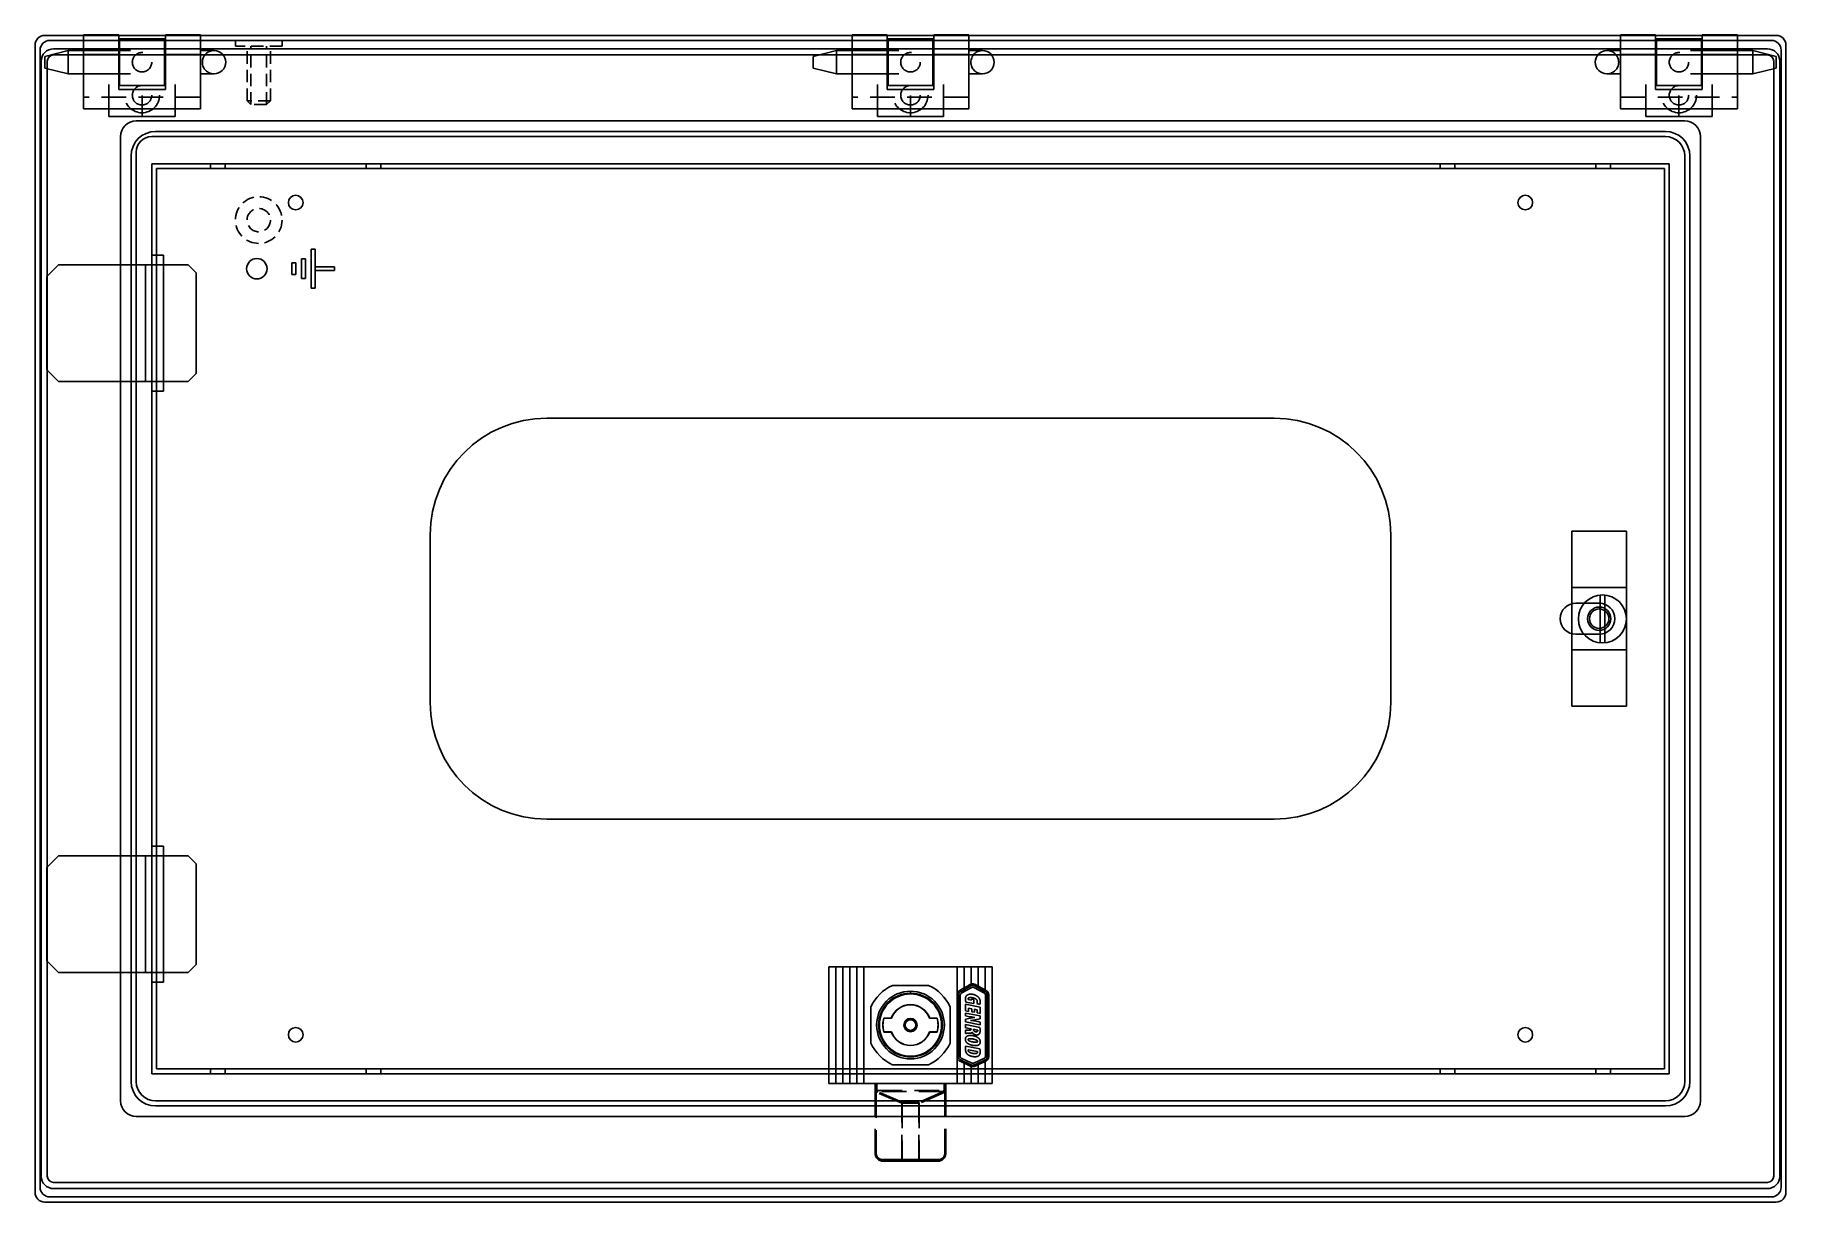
# Model space of a CAD drawing. Header units: millimetres. Extents: x 979 to 3414, y -1029 to 703.
# Drawn here: x 2487.6 to 2937.6, y 276 to 576.1 of the extents above; entities that cross this region are included whole.
import ezdxf

# ---------------------------------------------------------------- set-up
doc = ezdxf.new("R2010")
doc.units = ezdxf.units.MM
for name, pattern in [('ACAD_ISO03W100', [30, 12, -18]), ('HIDDEN', [9.525, 6.35, -3.175]), ('HIDDEN2', [4.7625, 3.175, -1.5875])]:
    doc.linetypes.add(name, pattern=pattern)

msp = doc.modelspace()

# ---------------------------------------------------------------- linework, layer by layer
for p, q in [((2500.135, 576.067), (2509.135, 576.067)), ((2500.135, 557.067), (2500.135, 576.067)), ((2509.135, 562.067), (2509.135, 576.067)), ((2521.135, 576.067), (2521.135, 562.067)), ((2521.135, 576.067), (2530.135, 576.067)), ((2530.135, 576.067), (2530.135, 557.067)), ((2697.635, 576.067), (2706.635, 576.067)), ((2697.635, 557.067), (2697.635, 576.067)), ((2706.635, 562.067), (2706.635, 576.067)), ((2718.635, 576.067), (2718.635, 562.067)), ((2718.635, 576.067), (2727.635, 576.067)), ((2727.635, 576.067), (2727.635, 557.067)), ((2895.135, 576.067), (2895.135, 557.067)), ((2904.135, 576.067), (2895.135, 576.067)), ((2904.135, 576.067), (2904.135, 562.067)), ((2925.135, 576.067), (2916.135, 576.067)), ((2916.135, 562.067), (2916.135, 576.067)), ((2925.135, 557.067), (2925.135, 576.067)), ((2487.635, 278.467), (2487.635, 573.467)), ((2488.935, 572.167), (2488.935, 279.767)), ((2490.135, 575.967), (2935.135, 575.967)), ((2490.135, 570.567), (2496.135, 572.067)), ((2933.892, 574.667), (2491.435, 574.667)), ((2932.877, 572.524), (2492.393, 572.524)), ((2496.135, 572.067), (2496.135, 566.067)), ((2500.135, 572.067), (2496.135, 572.067)), ((2509.385, 575.067), (2520.885, 575.067)), ((2509.385, 563.067), (2509.385, 575.067)), ((2520.885, 575.067), (2520.885, 563.067)), ((2530.135, 572.067), (2533.635, 572.067)), ((2539.135, 574.667), (2539.135, 573.167)), ((2687.635, 570.567), (2693.635, 572.067)), ((2693.635, 572.067), (2693.635, 566.067)), ((2697.635, 572.067), (2693.635, 572.067)), ((2706.885, 575.067), (2718.385, 575.067)), ((2706.885, 563.067), (2706.885, 575.067)), ((2718.385, 575.067), (2718.385, 563.067)), ((2727.635, 572.067), (2731.135, 572.067)), ((2895.135, 572.067), (2891.635, 572.067)), ((2915.885, 575.067), (2904.385, 575.067)), ((2904.385, 575.067), (2904.385, 563.067)), ((2915.885, 563.067), (2915.885, 575.067)), ((2925.135, 572.067), (2929.135, 572.067)), ((2929.135, 572.067), (2929.135, 566.067)), ((2935.135, 570.567), (2929.135, 572.067)), ((2936.392, 279.767), (2936.392, 572.167)), ((2937.635, 573.467), (2937.635, 278.467)), ((2489.193, 569.324), (2489.193, 282.61)), ((2490.135, 567.567), (2490.135, 570.567)), ((2490.135, 567.567), (2496.135, 566.067)), ((2490.793, 569.324), (2490.793, 282.61)), ((2932.877, 570.924), (2492.393, 570.924)), ((2509.135, 571.067), (2500.135, 571.067)), ((2530.135, 571.067), (2521.135, 571.067)), ((2687.635, 567.567), (2687.635, 570.567)), ((2687.635, 567.567), (2693.635, 566.067)), ((2706.635, 571.067), (2697.635, 571.067)), ((2727.635, 571.067), (2718.635, 571.067)), ((2895.135, 571.067), (2904.135, 571.067)), ((2916.135, 571.067), (2925.135, 571.067)), ((2935.135, 567.567), (2929.135, 566.067)), ((2934.477, 282.61), (2934.477, 569.324)), ((2935.135, 567.567), (2935.135, 570.567)), ((2936.077, 282.61), (2936.077, 569.324)), ((2500.135, 566.067), (2496.135, 566.067)), ((2520.885, 563.067), (2509.385, 563.067)), ((2533.635, 566.067), (2530.135, 566.067)), ((2697.635, 566.067), (2693.635, 566.067)), ((2718.385, 563.067), (2706.885, 563.067)), ((2731.135, 566.067), (2727.635, 566.067)), ((2891.635, 566.067), (2895.135, 566.067)), ((2904.385, 563.067), (2915.885, 563.067)), ((2925.135, 566.067), (2929.135, 566.067)), ((2521.135, 562.067), (2509.135, 562.067)), ((2718.635, 562.067), (2706.635, 562.067)), ((2904.135, 562.067), (2916.135, 562.067)), ((2530.135, 557.067), (2500.135, 557.067)), ((2506.635, 555.067), (2506.635, 557.067)), ((2523.635, 555.067), (2506.635, 555.067)), ((2513.635, 553.967), (2911.635, 553.967)), ((2515.135, 557.067), (2515.135, 555.067)), ((2523.635, 555.067), (2523.635, 557.067)), ((2727.635, 557.067), (2697.635, 557.067)), ((2704.135, 555.067), (2704.135, 557.067)), ((2721.135, 555.067), (2704.135, 555.067)), ((2712.635, 557.067), (2712.635, 555.067)), ((2721.135, 555.067), (2721.135, 557.067)), ((2895.135, 557.067), (2925.135, 557.067)), ((2901.635, 555.067), (2901.635, 557.067)), ((2901.635, 555.067), (2918.635, 555.067)), ((2910.135, 557.067), (2910.135, 555.067)), ((2918.635, 555.067), (2918.635, 557.067)), ((2509.635, 301.967), (2509.635, 549.967)), ((2906.635, 549.967), (2517.635, 549.967)), ((2906.635, 551.267), (2518.635, 551.267)), ((2915.635, 549.967), (2915.635, 301.967)), ((2512.335, 544.967), (2512.335, 306.967)), ((2513.635, 545.967), (2513.635, 306.967)), ((2911.635, 306.967), (2911.635, 544.967)), ((2912.935, 306.967), (2912.935, 544.967)), ((2517.635, 542.967), (2517.635, 308.967)), ((2907.635, 542.967), (2517.635, 542.967)), ((2518.885, 310.217), (2518.885, 541.717)), ((2518.885, 541.717), (2906.385, 541.717)), ((2536.51, 542.967), (2532.76, 542.967)), ((2532.76, 542.967), (2532.76, 541.717)), ((2532.76, 541.717), (2536.51, 541.717)), ((2536.51, 541.717), (2536.51, 542.967)), ((2576.51, 542.967), (2572.76, 542.967)), ((2572.76, 542.967), (2572.76, 541.717)), ((2572.76, 541.717), (2576.51, 541.717)), ((2576.51, 541.717), (2576.51, 542.967)), ((2852.51, 542.967), (2848.76, 542.967)), ((2848.76, 542.967), (2848.76, 541.717)), ((2848.76, 541.717), (2852.51, 541.717)), ((2852.51, 541.717), (2852.51, 542.967)), ((2892.51, 542.967), (2888.76, 542.967)), ((2888.76, 542.967), (2888.76, 541.717)), ((2888.76, 541.717), (2892.51, 541.717)), ((2892.51, 541.717), (2892.51, 542.967)), ((2906.385, 541.717), (2906.385, 310.217)), ((2907.635, 308.967), (2907.635, 542.967)), ((2520.635, 519.467), (2517.635, 519.467)), ((2517.635, 519.467), (2517.635, 484.467)), ((2518.885, 519.467), (2518.885, 484.467)), ((2520.635, 484.467), (2520.635, 519.467)), ((2556.135, 518.467), (2557.135, 518.467)), ((2556.135, 513.467), (2556.135, 518.467)), ((2557.135, 518.467), (2557.135, 513.467)), ((2558.635, 520.967), (2559.635, 520.967)), ((2558.635, 510.967), (2558.635, 520.967)), ((2559.635, 520.967), (2559.635, 510.967)), ((2490.635, 513.967), (2493.635, 516.967)), ((2490.635, 489.967), (2490.635, 513.967)), ((2493.635, 516.967), (2516.035, 516.967)), ((2516.035, 486.967), (2516.035, 516.967)), ((2516.035, 516.967), (2526.964, 516.967)), ((2516.035, 516.967), (2516.035, 486.967)), ((2517.635, 516.967), (2517.635, 486.967)), ((2526.964, 516.967), (2529.035, 514.896)), ((2529.035, 514.896), (2529.035, 489.038)), ((2553.635, 517.467), (2553.635, 514.467)), ((2554.635, 517.467), (2553.635, 517.467)), ((2553.635, 514.467), (2554.635, 514.467)), ((2554.635, 514.467), (2554.635, 517.467)), ((2557.135, 513.467), (2556.135, 513.467)), ((2559.635, 515.467), (2559.635, 516.467)), ((2559.635, 516.467), (2564.635, 516.467)), ((2564.635, 515.467), (2559.635, 515.467)), ((2564.635, 516.467), (2564.635, 515.467)), ((2559.635, 510.967), (2558.635, 510.967)), ((2493.635, 486.967), (2490.635, 489.967)), ((2516.035, 486.967), (2493.635, 486.967)), ((2526.964, 486.967), (2516.035, 486.967)), ((2529.035, 489.038), (2526.964, 486.967)), ((2517.635, 484.467), (2520.635, 484.467)), ((2619.193, 477.524), (2806.077, 477.524)), ((2589.193, 404.41), (2589.193, 447.524)), ((2836.077, 447.524), (2836.077, 404.41)), ((2882.635, 448.467), (2896.635, 448.467)), ((2882.635, 403.467), (2882.635, 448.467)), ((2896.635, 403.467), (2896.635, 448.467)), ((2882.635, 433.967), (2896.635, 433.967)), ((2889.86, 419.769), (2889.86, 432.038)), ((2891.06, 419.769), (2891.06, 432.038)), ((2889.635, 429.967), (2883.635, 429.967)), ((2883.635, 421.967), (2889.635, 421.967)), ((2882.635, 417.967), (2896.635, 417.967)), ((2882.635, 403.467), (2896.635, 403.467)), ((2806.077, 374.41), (2619.193, 374.41)), ((2490.635, 361.967), (2493.635, 364.967)), ((2493.635, 364.967), (2516.035, 364.967)), ((2516.035, 334.967), (2516.035, 364.967)), ((2516.035, 364.967), (2526.964, 364.967)), ((2516.035, 364.967), (2516.035, 334.967)), ((2520.635, 367.467), (2517.635, 367.467)), ((2517.635, 367.467), (2517.635, 332.467)), ((2517.635, 364.967), (2517.635, 334.967)), ((2518.885, 367.467), (2518.885, 332.467)), ((2520.635, 332.467), (2520.635, 367.467)), ((2526.964, 364.967), (2529.035, 362.896)), ((2490.635, 337.967), (2490.635, 361.967)), ((2529.035, 362.896), (2529.035, 337.038)), ((2493.635, 334.967), (2490.635, 337.967)), ((2516.035, 334.967), (2493.635, 334.967)), ((2526.964, 334.967), (2516.035, 334.967)), ((2529.035, 337.038), (2526.964, 334.967)), ((2517.635, 332.467), (2520.635, 332.467)), ((2717.261, 331.667), (2708.009, 331.667)), ((2702.435, 326.093), (2702.435, 316.841)), ((2722.835, 316.841), (2722.835, 326.093)), ((2708.009, 311.267), (2717.261, 311.267)), ((2517.635, 308.967), (2907.635, 308.967)), ((2906.385, 310.217), (2518.885, 310.217)), ((2536.51, 310.217), (2532.76, 310.217)), ((2532.76, 310.217), (2532.76, 308.967)), ((2532.76, 308.967), (2536.51, 308.967)), ((2536.51, 308.967), (2536.51, 310.217)), ((2576.51, 310.217), (2572.76, 310.217)), ((2572.76, 310.217), (2572.76, 308.967)), ((2572.76, 308.967), (2576.51, 308.967)), ((2576.51, 308.967), (2576.51, 310.217)), ((2852.51, 310.217), (2848.76, 310.217)), ((2848.76, 310.217), (2848.76, 308.967)), ((2848.76, 308.967), (2852.51, 308.967)), ((2852.51, 308.967), (2852.51, 310.217)), ((2892.51, 310.217), (2888.76, 310.217)), ((2888.76, 310.217), (2888.76, 308.967)), ((2888.76, 308.967), (2892.51, 308.967)), ((2892.51, 308.967), (2892.51, 310.217)), ((2518.635, 301.967), (2906.635, 301.967)), ((2911.635, 297.967), (2513.635, 297.967)), ((2518.635, 300.667), (2906.635, 300.667)), ((2492.393, 281.01), (2932.877, 281.01)), ((2492.393, 279.41), (2932.877, 279.41)), ((2935.135, 275.967), (2490.135, 275.967)), ((2491.435, 277.267), (2933.892, 277.267))]:
    msp.add_line(p, q)
at = {"linetype": 'ACAD_ISO03W100'}
for p, q in [((2500.135, 572.067), (2530.135, 572.067)), ((2697.635, 572.067), (2727.635, 572.067)), ((2925.135, 572.067), (2895.135, 572.067)), ((2500.135, 566.067), (2530.135, 566.067)), ((2506.635, 555.067), (2506.635, 563.367)), ((2523.635, 555.067), (2523.635, 563.367)), ((2697.635, 566.067), (2727.635, 566.067)), ((2704.135, 555.067), (2704.135, 563.367)), ((2721.135, 555.067), (2721.135, 563.367)), ((2925.135, 566.067), (2895.135, 566.067)), ((2901.635, 555.067), (2901.635, 563.367)), ((2918.635, 555.067), (2918.635, 563.367)), ((2515.135, 557.067), (2515.135, 560.467)), ((2712.635, 557.067), (2712.635, 560.467)), ((2910.135, 557.067), (2910.135, 560.467))]:
    msp.add_line(p, q, dxfattribs=at)
at = {"color": 9, "linetype": 'HIDDEN2'}
for p, q in [((2539.135, 573.167), (2539.135, 574.667)), ((2551.135, 574.667), (2539.135, 574.667)), ((2539.135, 573.167), (2539.135, 574.667)), ((2551.135, 574.667), (2539.135, 574.667)), ((2551.135, 573.167), (2539.135, 573.167)), ((2551.135, 573.167), (2539.135, 573.167)), ((2542.135, 559.167), (2542.135, 573.167)), ((2542.135, 559.167), (2542.135, 573.167)), ((2543.135, 558.167), (2543.135, 573.167)), ((2543.135, 558.167), (2543.135, 573.167)), ((2547.135, 558.167), (2547.135, 573.167)), ((2547.135, 558.167), (2547.135, 573.167)), ((2548.135, 559.167), (2548.135, 573.167)), ((2548.135, 559.167), (2548.135, 573.167)), ((2551.135, 573.167), (2551.135, 574.667)), ((2551.135, 573.167), (2551.135, 574.667)), ((2548.135, 559.167), (2542.135, 559.167)), ((2542.135, 559.167), (2543.135, 558.167)), ((2548.135, 559.167), (2542.135, 559.167)), ((2542.135, 559.167), (2543.135, 558.167)), ((2547.135, 558.167), (2543.135, 558.167)), ((2547.135, 558.167), (2543.135, 558.167)), ((2548.135, 559.167), (2547.135, 558.167)), ((2548.135, 559.167), (2547.135, 558.167))]:
    msp.add_line(p, q, dxfattribs=at)
at = {"linetype": 'HIDDEN'}
for p, q in [((2530.135, 560.067), (2500.135, 560.067)), ((2727.635, 560.067), (2697.635, 560.067)), ((2895.135, 560.067), (2925.135, 560.067))]:
    msp.add_line(p, q, dxfattribs=at)
at = {"color": 7}
for p, q in [((2691.635, 336.467), (2691.635, 306.467)), ((2691.635, 336.467), (2693.435, 336.467)), ((2693.435, 336.467), (2693.435, 306.467)), ((2693.435, 336.467), (2695.236, 336.467)), ((2695.236, 336.467), (2695.236, 306.467)), ((2695.236, 336.467), (2697.036, 336.467)), ((2697.036, 336.467), (2697.036, 306.467)), ((2697.036, 336.467), (2698.837, 336.467)), ((2698.837, 336.467), (2698.837, 306.467)), ((2698.837, 336.467), (2700.635, 336.467)), ((2700.635, 336.467), (2700.635, 306.467)), ((2724.635, 336.467), (2700.635, 336.467)), ((2724.635, 329.606), (2724.635, 336.467)), ((2724.635, 336.467), (2726.433, 336.467)), ((2726.433, 336.467), (2726.433, 331.039)), ((2728.234, 336.467), (2726.433, 336.467)), ((2728.234, 332.007), (2728.234, 336.467)), ((2728.234, 336.467), (2730.034, 336.467)), ((2730.034, 336.467), (2730.034, 331.504)), ((2731.835, 336.467), (2730.034, 336.467)), ((2731.835, 336.467), (2731.835, 330.5)), ((2733.635, 336.467), (2731.835, 336.467)), ((2733.635, 306.467), (2733.635, 336.467)), ((2712.635, 330.165), (2712.635, 329.665)), ((2712.635, 329.665), (2712.635, 329.62)), ((2724.635, 329.606), (2724.662, 329.688)), ((2724.635, 312.947), (2724.635, 329.606)), ((2724.947, 313.334), (2724.947, 329.201)), ((2725.189, 330.341), (2725.205, 330.352)), ((2725.205, 330.352), (2725.233, 330.368)), ((2725.233, 330.368), (2725.26, 330.385)), ((2725.26, 330.385), (2725.271, 330.391)), ((2725.271, 330.391), (2725.552, 330.548)), ((2725.39, 330.003), (2725.445, 330.037)), ((2725.414, 313.346), (2725.414, 329.191)), ((2725.445, 330.037), (2728.14, 331.54)), ((2725.552, 330.548), (2725.817, 330.696)), ((2725.655, 329.618), (2725.681, 329.634)), ((2725.681, 329.634), (2728.358, 331.127)), ((2725.817, 330.696), (2726.058, 330.83)), ((2726.058, 330.83), (2726.266, 330.946)), ((2726.266, 330.946), (2726.433, 331.039)), ((2726.433, 331.039), (2726.699, 331.187)), ((2726.699, 331.187), (2726.972, 331.34)), ((2726.771, 328.494), (2726.776, 328.522)), ((2726.776, 328.522), (2726.782, 328.55)), ((2726.782, 328.55), (2726.789, 328.577)), ((2726.789, 328.577), (2726.797, 328.604)), ((2726.797, 328.604), (2726.805, 328.632)), ((2726.805, 328.632), (2726.814, 328.659)), ((2726.814, 328.659), (2726.823, 328.685)), ((2726.823, 328.685), (2726.834, 328.711)), ((2726.834, 328.711), (2726.844, 328.737)), ((2726.844, 328.737), (2726.856, 328.763)), ((2726.856, 328.763), (2726.868, 328.788)), ((2726.868, 328.788), (2726.881, 328.813)), ((2726.881, 328.813), (2726.895, 328.837)), ((2726.895, 328.837), (2726.909, 328.861)), ((2726.909, 328.861), (2726.924, 328.885)), ((2726.924, 328.885), (2726.939, 328.908)), ((2726.939, 328.908), (2726.955, 328.931)), ((2726.955, 328.931), (2726.972, 328.953)), ((2726.972, 331.34), (2727.244, 331.492)), ((2726.972, 328.953), (2726.989, 328.974)), ((2726.989, 328.974), (2727.007, 328.996)), ((2727.007, 328.996), (2727.025, 329.016)), ((2727.025, 329.016), (2727.044, 329.036)), ((2727.044, 329.036), (2727.064, 329.056)), ((2727.064, 329.056), (2727.083, 329.075)), ((2727.083, 329.075), (2727.104, 329.093)), ((2727.104, 329.093), (2727.125, 329.11)), ((2727.125, 329.11), (2727.146, 329.128)), ((2727.146, 329.128), (2727.168, 329.144)), ((2727.168, 329.144), (2727.19, 329.16)), ((2727.19, 329.16), (2727.212, 329.175)), ((2727.212, 329.175), (2727.235, 329.19)), ((2727.235, 329.19), (2727.258, 329.204)), ((2727.244, 331.492), (2727.506, 331.638)), ((2727.258, 329.204), (2727.281, 329.217)), ((2727.281, 329.217), (2727.305, 329.23)), ((2727.305, 329.23), (2727.329, 329.243)), ((2727.329, 329.243), (2727.353, 329.255)), ((2727.353, 329.255), (2727.378, 329.266)), ((2727.378, 329.266), (2727.402, 329.277)), ((2727.402, 329.277), (2727.427, 329.288)), ((2727.427, 329.288), (2727.452, 329.298)), ((2727.452, 329.298), (2727.477, 329.307)), ((2727.477, 329.307), (2727.502, 329.316)), ((2727.502, 329.316), (2727.528, 329.324)), ((2727.506, 331.638), (2727.749, 331.774)), ((2727.528, 329.324), (2727.553, 329.332)), ((2727.553, 329.332), (2727.579, 329.34)), ((2727.579, 329.34), (2727.631, 329.354)), ((2727.631, 329.354), (2727.683, 329.366)), ((2727.683, 329.366), (2727.735, 329.376)), ((2727.736, 328.502), (2727.723, 328.498)), ((2727.735, 329.376), (2727.787, 329.385)), ((2727.75, 328.506), (2727.736, 328.502)), ((2727.749, 331.774), (2727.966, 331.894)), ((2727.764, 328.509), (2727.75, 328.506)), ((2727.791, 328.515), (2727.764, 328.509)), ((2727.787, 329.385), (2727.84, 329.393)), ((2727.818, 328.521), (2727.791, 328.515)), ((2727.846, 328.526), (2727.818, 328.521)), ((2727.84, 329.393), (2727.893, 329.399)), ((2727.873, 328.53), (2727.846, 328.526)), ((2727.901, 328.533), (2727.873, 328.53)), ((2727.893, 329.399), (2727.945, 329.403)), ((2727.929, 328.536), (2727.901, 328.533)), ((2727.956, 328.538), (2727.929, 328.536)), ((2727.945, 329.403), (2727.998, 329.407)), ((2728.012, 328.54), (2727.956, 328.538)), ((2727.966, 331.894), (2728.234, 332.007)), ((2727.998, 329.407), (2728.051, 329.409)), ((2728.067, 328.542), (2728.012, 328.54)), ((2728.051, 329.409), (2728.104, 329.41)), ((2728.123, 328.542), (2728.067, 328.542)), ((2728.104, 329.41), (2728.157, 329.41)), ((2728.178, 328.54), (2728.123, 328.542)), ((2728.157, 329.41), (2728.21, 329.409)), ((2728.233, 328.538), (2728.178, 328.54)), ((2728.21, 329.409), (2728.263, 329.406)), ((2728.288, 328.534), (2728.233, 328.538)), ((2728.263, 329.406), (2728.316, 329.403)), ((2728.344, 328.529), (2728.288, 328.534)), ((2728.316, 329.403), (2728.369, 329.398)), ((2728.454, 328.517), (2728.344, 328.529)), ((2728.369, 329.398), (2728.422, 329.393)), ((2728.422, 329.393), (2728.475, 329.387)), ((2728.509, 328.509), (2728.454, 328.517)), ((2728.475, 329.387), (2728.527, 329.379)), ((2728.564, 328.501), (2728.509, 328.509)), ((2728.527, 329.379), (2728.632, 329.362)), ((2728.618, 328.491), (2728.564, 328.501)), ((2728.632, 329.362), (2728.735, 329.341)), ((2728.735, 329.341), (2728.838, 329.317)), ((2728.838, 329.317), (2728.94, 329.29)), ((2728.912, 331.143), (2728.942, 331.127)), ((2728.94, 329.29), (2729.042, 329.259)), ((2728.942, 331.127), (2731.62, 329.634)), ((2729.042, 329.259), (2729.142, 329.225)), ((2729.101, 331.57), (2729.16, 331.54)), ((2729.142, 329.225), (2729.192, 329.206)), ((2729.16, 331.54), (2731.855, 330.037)), ((2729.192, 329.206), (2729.242, 329.187)), ((2729.242, 329.187), (2729.292, 329.166)), ((2729.247, 331.939), (2729.264, 331.931)), ((2729.264, 331.931), (2729.294, 331.915)), ((2729.292, 329.166), (2729.341, 329.145)), ((2729.294, 331.915), (2729.324, 331.9)), ((2729.324, 331.9), (2729.335, 331.894)), ((2729.335, 331.894), (2729.61, 331.741)), ((2729.341, 329.145), (2729.39, 329.123)), ((2729.39, 329.123), (2729.439, 329.099)), ((2729.439, 329.099), (2729.487, 329.075)), ((2729.487, 329.075), (2729.534, 329.05)), ((2729.534, 329.05), (2729.581, 329.024)), ((2729.581, 329.024), (2729.627, 328.997)), ((2729.61, 331.741), (2729.847, 331.609)), ((2729.627, 328.997), (2729.673, 328.969)), ((2729.673, 328.969), (2729.718, 328.94)), ((2729.718, 328.94), (2729.763, 328.909)), ((2729.763, 328.909), (2729.807, 328.878)), ((2729.807, 328.878), (2729.85, 328.846)), ((2729.847, 331.609), (2730.034, 331.504)), ((2729.85, 328.846), (2729.893, 328.812)), ((2729.893, 328.812), (2729.935, 328.777)), ((2729.935, 328.777), (2729.976, 328.741)), ((2729.976, 328.741), (2730.016, 328.704)), ((2730.016, 328.704), (2730.055, 328.665)), ((2730.034, 331.504), (2730.285, 331.364)), ((2730.055, 328.665), (2730.093, 328.626)), ((2730.093, 328.626), (2730.13, 328.585)), ((2730.13, 328.585), (2730.166, 328.543)), ((2730.166, 328.543), (2730.2, 328.5)), ((2730.2, 328.5), (2730.216, 328.478)), ((2730.285, 331.364), (2730.544, 331.22)), ((2730.544, 331.22), (2730.802, 331.076)), ((2730.802, 331.076), (2731.053, 330.936)), ((2731.053, 330.936), (2731.288, 330.805)), ((2731.288, 330.805), (2731.501, 330.686)), ((2731.501, 330.686), (2731.685, 330.583)), ((2731.685, 330.583), (2731.835, 330.5)), ((2731.835, 330.5), (2731.899, 330.464)), ((2731.885, 329.225), (2731.887, 329.191)), ((2731.887, 329.191), (2731.887, 313.346)), ((2731.899, 330.464), (2731.964, 330.428)), ((2731.964, 330.428), (2732.03, 330.391)), ((2732.351, 329.267), (2732.353, 329.201)), ((2732.353, 329.201), (2732.353, 313.334)), ((2732.725, 329.305), (2732.727, 329.282)), ((2732.727, 329.282), (2732.729, 329.216)), ((2732.729, 329.216), (2732.729, 329.201)), ((2732.729, 329.201), (2732.729, 313.334)), ((2712.635, 326.692), (2712.635, 326.717)), ((2726.741, 328.184), (2726.743, 328.241)), ((2726.742, 328.128), (2726.741, 328.184)), ((2726.744, 328.071), (2726.742, 328.128)), ((2726.743, 328.241), (2726.746, 328.298)), ((2726.747, 328.015), (2726.744, 328.071)), ((2726.746, 328.298), (2726.75, 328.354)), ((2726.752, 327.959), (2726.747, 328.015)), ((2726.75, 328.354), (2726.757, 328.41)), ((2726.759, 327.903), (2726.752, 327.959)), ((2726.757, 328.41), (2726.761, 328.438)), ((2726.767, 327.848), (2726.759, 327.903)), ((2726.761, 328.438), (2726.765, 328.466)), ((2726.765, 328.466), (2726.771, 328.494)), ((2726.776, 327.793), (2726.767, 327.848)), ((2726.786, 327.738), (2726.776, 327.793)), ((2726.776, 326.803), (2730.517, 326.087)), ((2726.776, 326.803), (2726.776, 325.094)), ((2726.776, 325.094), (2727.503, 324.95)), ((2726.776, 323.822), (2726.776, 324.521)), ((2726.776, 324.521), (2730.517, 323.805)), ((2726.798, 327.683), (2726.786, 327.738)), ((2726.81, 327.629), (2726.798, 327.683)), ((2726.824, 327.574), (2726.81, 327.629)), ((2726.84, 327.52), (2726.824, 327.574)), ((2726.856, 327.466), (2726.84, 327.52)), ((2726.873, 327.413), (2726.856, 327.466)), ((2726.887, 327.371), (2726.873, 327.413)), ((2728.907, 326.988), (2726.887, 327.371)), ((2727.448, 328.186), (2727.447, 328.171)), ((2727.447, 328.171), (2727.447, 328.157)), ((2727.447, 328.157), (2727.447, 328.142)), ((2727.447, 328.142), (2727.447, 328.127)), ((2727.447, 328.127), (2727.447, 328.112)), ((2727.447, 328.112), (2727.448, 328.097)), ((2727.45, 328.201), (2727.448, 328.186)), ((2727.448, 328.097), (2727.449, 328.083)), ((2727.449, 328.083), (2727.45, 328.068)), ((2727.452, 328.216), (2727.45, 328.201)), ((2727.45, 328.068), (2727.452, 328.053)), ((2727.454, 328.23), (2727.452, 328.216)), ((2727.452, 328.053), (2727.454, 328.038)), ((2727.457, 328.245), (2727.454, 328.23)), ((2727.454, 328.038), (2727.456, 328.024)), ((2727.456, 328.024), (2727.459, 328.009)), ((2727.458, 328.252), (2727.457, 328.245)), ((2727.46, 328.259), (2727.458, 328.252)), ((2727.459, 328.009), (2728.253, 327.865)), ((2727.462, 328.266), (2727.46, 328.259)), ((2727.464, 328.274), (2727.462, 328.266)), ((2727.466, 328.281), (2727.464, 328.274)), ((2727.468, 328.288), (2727.466, 328.281)), ((2727.471, 328.295), (2727.468, 328.288)), ((2727.473, 328.301), (2727.471, 328.295)), ((2727.476, 328.308), (2727.473, 328.301)), ((2727.479, 328.315), (2727.476, 328.308)), ((2727.482, 328.321), (2727.479, 328.315)), ((2727.486, 328.328), (2727.482, 328.321)), ((2727.489, 328.334), (2727.486, 328.328)), ((2727.493, 328.341), (2727.489, 328.334)), ((2727.497, 328.347), (2727.493, 328.341)), ((2727.501, 328.353), (2727.497, 328.347)), ((2727.505, 328.359), (2727.501, 328.353)), ((2727.503, 324.95), (2727.503, 325.849)), ((2727.503, 325.849), (2728.375, 325.671)), ((2727.509, 328.365), (2727.505, 328.359)), ((2727.514, 328.37), (2727.509, 328.365)), ((2727.519, 328.376), (2727.514, 328.37)), ((2727.523, 328.381), (2727.519, 328.376)), ((2727.528, 328.387), (2727.523, 328.381)), ((2727.533, 328.392), (2727.528, 328.387)), ((2727.538, 328.397), (2727.533, 328.392)), ((2727.544, 328.402), (2727.538, 328.397)), ((2727.549, 328.407), (2727.544, 328.402)), ((2727.554, 328.411), (2727.549, 328.407)), ((2727.56, 328.416), (2727.554, 328.411)), ((2727.566, 328.42), (2727.56, 328.416)), ((2727.571, 328.425), (2727.566, 328.42)), ((2727.577, 328.429), (2727.571, 328.425)), ((2727.583, 328.433), (2727.577, 328.429)), ((2727.595, 328.441), (2727.583, 328.433)), ((2727.607, 328.448), (2727.595, 328.441)), ((2727.619, 328.455), (2727.607, 328.448)), ((2727.632, 328.462), (2727.619, 328.455)), ((2727.644, 328.468), (2727.632, 328.462)), ((2727.657, 328.474), (2727.644, 328.468)), ((2727.67, 328.479), (2727.657, 328.474)), ((2727.683, 328.484), (2727.67, 328.479)), ((2727.696, 328.489), (2727.683, 328.484)), ((2727.71, 328.494), (2727.696, 328.489)), ((2727.723, 328.498), (2727.71, 328.494)), ((2728.253, 327.865), (2728.253, 328.137)), ((2728.253, 328.137), (2728.907, 328.003)), ((2728.375, 325.671), (2728.375, 324.889)), ((2729.063, 324.756), (2728.375, 324.889)), ((2728.673, 328.48), (2728.618, 328.491)), ((2728.727, 328.468), (2728.673, 328.48)), ((2728.781, 328.455), (2728.727, 328.468)), ((2728.834, 328.441), (2728.781, 328.455)), ((2728.887, 328.425), (2728.834, 328.441)), ((2728.94, 328.409), (2728.887, 328.425)), ((2728.907, 326.988), (2728.907, 328.003)), ((2728.993, 328.39), (2728.94, 328.409)), ((2729.045, 328.371), (2728.993, 328.39)), ((2729.097, 328.35), (2729.045, 328.371)), ((2729.795, 325.394), (2729.063, 325.549)), ((2729.063, 325.549), (2729.063, 324.756)), ((2729.148, 328.327), (2729.097, 328.35)), ((2729.199, 328.303), (2729.148, 328.327)), ((2729.249, 328.278), (2729.199, 328.303)), ((2729.298, 328.25), (2729.249, 328.278)), ((2729.346, 328.222), (2729.298, 328.25)), ((2729.37, 328.207), (2729.346, 328.222)), ((2729.394, 328.191), (2729.37, 328.207)), ((2729.417, 328.175), (2729.394, 328.191)), ((2729.44, 328.159), (2729.417, 328.175)), ((2729.463, 328.142), (2729.44, 328.159)), ((2729.485, 328.124), (2729.463, 328.142)), ((2729.507, 328.106), (2729.485, 328.124)), ((2729.529, 328.087), (2729.507, 328.106)), ((2729.55, 328.068), (2729.529, 328.087)), ((2729.57, 328.048), (2729.55, 328.068)), ((2729.591, 328.028), (2729.57, 328.048)), ((2729.61, 328.006), (2729.591, 328.028)), ((2729.62, 327.995), (2729.61, 328.006)), ((2729.629, 327.984), (2729.62, 327.995)), ((2729.638, 327.973), (2729.629, 327.984)), ((2729.647, 327.962), (2729.638, 327.973)), ((2729.656, 327.95), (2729.647, 327.962)), ((2729.664, 327.939), (2729.656, 327.95)), ((2729.672, 327.927), (2729.664, 327.939)), ((2729.68, 327.914), (2729.672, 327.927)), ((2729.688, 327.902), (2729.68, 327.914)), ((2729.696, 327.89), (2729.688, 327.902)), ((2729.703, 327.877), (2729.696, 327.89)), ((2729.71, 327.864), (2729.703, 327.877)), ((2729.717, 327.851), (2729.71, 327.864)), ((2729.723, 327.838), (2729.717, 327.851)), ((2729.717, 327.043), (2729.726, 327.061)), ((2730.444, 326.788), (2729.717, 327.043)), ((2729.73, 327.825), (2729.723, 327.838)), ((2729.726, 327.061), (2729.731, 327.075)), ((2729.736, 327.811), (2729.73, 327.825)), ((2729.731, 327.075), (2729.737, 327.088)), ((2729.742, 327.798), (2729.736, 327.811)), ((2729.737, 327.088), (2729.742, 327.102)), ((2729.747, 327.784), (2729.742, 327.798)), ((2729.742, 327.102), (2729.747, 327.116)), ((2729.752, 327.771), (2729.747, 327.784)), ((2729.747, 327.116), (2729.751, 327.13)), ((2729.751, 327.13), (2729.755, 327.144)), ((2729.757, 327.757), (2729.752, 327.771)), ((2729.755, 327.144), (2729.763, 327.173)), ((2729.762, 327.743), (2729.757, 327.757)), ((2729.766, 327.729), (2729.762, 327.743)), ((2729.763, 327.173), (2729.77, 327.201)), ((2729.77, 327.715), (2729.766, 327.729)), ((2729.774, 327.7), (2729.77, 327.715)), ((2729.77, 327.201), (2729.776, 327.23)), ((2729.777, 327.686), (2729.774, 327.7)), ((2729.776, 327.23), (2729.782, 327.259)), ((2729.781, 327.672), (2729.777, 327.686)), ((2729.784, 327.657), (2729.781, 327.672)), ((2729.782, 327.259), (2729.786, 327.289)), ((2729.786, 327.643), (2729.784, 327.657)), ((2729.791, 327.613), (2729.786, 327.643)), ((2729.786, 327.289), (2729.791, 327.318)), ((2729.795, 327.584), (2729.791, 327.613)), ((2729.791, 327.318), (2729.794, 327.347)), ((2729.794, 327.347), (2729.797, 327.377)), ((2729.798, 327.554), (2729.795, 327.584)), ((2729.795, 324.583), (2729.795, 325.394)), ((2730.517, 324.439), (2729.795, 324.583)), ((2729.797, 327.377), (2729.799, 327.407)), ((2729.799, 327.525), (2729.798, 327.554)), ((2729.8, 327.495), (2729.799, 327.525)), ((2729.799, 327.407), (2729.8, 327.436)), ((2729.801, 327.466), (2729.8, 327.495)), ((2729.8, 327.436), (2729.801, 327.466)), ((2730.216, 328.478), (2730.233, 328.456)), ((2730.233, 328.456), (2730.264, 328.41)), ((2730.264, 328.41), (2730.294, 328.363)), ((2730.294, 328.363), (2730.322, 328.315)), ((2730.322, 328.315), (2730.349, 328.266)), ((2730.349, 328.266), (2730.374, 328.216)), ((2730.374, 328.216), (2730.398, 328.166)), ((2730.398, 328.166), (2730.419, 328.114)), ((2730.419, 328.114), (2730.439, 328.062)), ((2730.439, 328.062), (2730.458, 328.009)), ((2730.455, 326.815), (2730.444, 326.788)), ((2730.464, 326.841), (2730.455, 326.815)), ((2730.458, 328.009), (2730.474, 327.955)), ((2730.473, 326.868), (2730.464, 326.841)), ((2730.482, 326.895), (2730.473, 326.868)), ((2730.474, 327.955), (2730.489, 327.901)), ((2730.49, 326.922), (2730.482, 326.895)), ((2730.489, 327.901), (2730.502, 327.846)), ((2730.497, 326.949), (2730.49, 326.922)), ((2730.504, 326.976), (2730.497, 326.949)), ((2730.502, 327.846), (2730.514, 327.791)), ((2730.51, 327.004), (2730.504, 326.976)), ((2730.516, 327.031), (2730.51, 327.004)), ((2730.514, 327.791), (2730.524, 327.735)), ((2730.522, 327.059), (2730.516, 327.031)), ((2730.517, 326.087), (2730.517, 324.439)), ((2730.531, 327.115), (2730.522, 327.059)), ((2730.524, 327.735), (2730.533, 327.679)), ((2730.539, 327.171), (2730.531, 327.115)), ((2730.533, 327.679), (2730.54, 327.623)), ((2730.545, 327.227), (2730.539, 327.171)), ((2730.54, 327.623), (2730.545, 327.567)), ((2730.545, 327.567), (2730.549, 327.51)), ((2730.549, 327.284), (2730.545, 327.227)), ((2730.549, 327.51), (2730.551, 327.454)), ((2730.551, 327.341), (2730.549, 327.284)), ((2730.551, 327.454), (2730.552, 327.397)), ((2730.552, 327.397), (2730.551, 327.341)), ((2705.767, 323.267), (2707.703, 323.267)), ((2705.786, 323.242), (2705.767, 323.267)), ((2705.786, 319.692), (2705.767, 319.667)), ((2707.703, 319.667), (2705.767, 319.667)), ((2705.786, 323.242), (2707.721, 323.242)), ((2707.721, 319.692), (2705.786, 319.692)), ((2707.703, 323.267), (2707.721, 323.242)), ((2707.721, 319.692), (2707.703, 319.667)), ((2712.635, 322.866), (2712.635, 323.166)), ((2712.635, 322.866), (2712.635, 322.842)), ((2717.549, 323.242), (2717.567, 323.267)), ((2717.549, 323.242), (2719.484, 323.242)), ((2717.549, 319.692), (2717.567, 319.667)), ((2719.484, 319.692), (2717.549, 319.692)), ((2717.567, 323.267), (2719.503, 323.267)), ((2719.503, 319.667), (2717.567, 319.667)), ((2719.484, 323.242), (2719.503, 323.267)), ((2719.484, 319.692), (2719.503, 319.667)), ((2726.798, 320.133), (2726.775, 320.13)), ((2726.776, 319.309), (2726.775, 320.13)), ((2727.42, 323.7), (2726.776, 323.822)), ((2728.036, 323.246), (2726.776, 322.962)), ((2726.776, 322.962), (2726.776, 322.268)), ((2730.517, 321.552), (2726.776, 322.268)), ((2726.776, 320.774), (2726.776, 321.573)), ((2726.776, 321.573), (2730.461, 320.868)), ((2728.214, 320.507), (2726.776, 320.774)), ((2726.798, 320.133), (2726.847, 320.138)), ((2726.847, 320.138), (2726.895, 320.141)), ((2726.895, 320.141), (2726.991, 320.147)), ((2726.991, 320.147), (2727.184, 320.151)), ((2727.184, 320.151), (2727.764, 320.152)), ((2727.764, 320.152), (2727.812, 320.153)), ((2727.812, 320.153), (2727.861, 320.155)), ((2727.861, 320.155), (2727.885, 320.157)), ((2727.885, 320.157), (2727.909, 320.16)), ((2727.909, 320.16), (2727.933, 320.163)), ((2727.933, 320.163), (2727.957, 320.166)), ((2727.957, 320.166), (2727.981, 320.171)), ((2727.981, 320.171), (2727.993, 320.173)), ((2727.993, 320.173), (2728.004, 320.176)), ((2728.004, 320.176), (2728.016, 320.179)), ((2728.016, 320.179), (2728.028, 320.182)), ((2728.028, 320.182), (2728.04, 320.186)), ((2729.207, 323.417), (2728.036, 323.246)), ((2728.04, 320.186), (2728.051, 320.19)), ((2728.051, 320.19), (2728.063, 320.194)), ((2728.063, 320.194), (2728.068, 320.197)), ((2728.341, 322.658), (2728.064, 322.629)), ((2728.064, 322.629), (2728.064, 322.617)), ((2728.064, 322.617), (2728.145, 322.609)), ((2728.068, 320.197), (2728.074, 320.199)), ((2728.074, 320.199), (2728.079, 320.202)), ((2728.079, 320.202), (2728.085, 320.204)), ((2728.085, 320.204), (2728.09, 320.207)), ((2728.09, 320.207), (2728.095, 320.21)), ((2728.095, 320.21), (2728.101, 320.213)), ((2728.101, 320.213), (2728.106, 320.216)), ((2728.106, 320.216), (2728.111, 320.219)), ((2728.111, 320.219), (2728.116, 320.223)), ((2728.116, 320.223), (2728.121, 320.226)), ((2728.121, 320.226), (2728.126, 320.23)), ((2728.126, 320.23), (2728.131, 320.233)), ((2728.131, 320.233), (2728.136, 320.237)), ((2728.136, 320.237), (2728.14, 320.241)), ((2728.14, 320.241), (2728.145, 320.246)), ((2728.145, 322.609), (2728.866, 322.527)), ((2728.145, 320.246), (2728.149, 320.25)), ((2728.149, 320.25), (2728.154, 320.254)), ((2728.154, 320.254), (2728.158, 320.259)), ((2728.158, 320.259), (2728.162, 320.264)), ((2728.162, 320.264), (2728.166, 320.269)), ((2728.166, 320.269), (2728.17, 320.274)), ((2728.17, 320.274), (2728.173, 320.279)), ((2728.173, 320.279), (2728.177, 320.284)), ((2728.177, 320.284), (2728.18, 320.29)), ((2728.18, 320.29), (2728.183, 320.295)), ((2728.183, 320.295), (2728.186, 320.301)), ((2728.186, 320.301), (2728.189, 320.306)), ((2728.189, 320.306), (2728.192, 320.312)), ((2728.192, 320.312), (2728.194, 320.318)), ((2728.194, 320.318), (2728.197, 320.324)), ((2728.197, 320.324), (2728.199, 320.33)), ((2728.199, 320.33), (2728.201, 320.336)), ((2728.201, 320.336), (2728.203, 320.342)), ((2728.203, 320.342), (2728.205, 320.348)), ((2728.205, 320.348), (2728.206, 320.354)), ((2728.206, 320.354), (2728.207, 320.361)), ((2728.207, 320.361), (2728.209, 320.367)), ((2728.209, 320.367), (2728.21, 320.373)), ((2728.21, 320.373), (2728.211, 320.38)), ((2728.211, 320.38), (2728.212, 320.386)), ((2728.212, 320.393), (2728.213, 320.399)), ((2728.212, 320.386), (2728.212, 320.393)), ((2728.213, 320.405), (2728.214, 320.418)), ((2728.213, 320.399), (2728.213, 320.405)), ((2728.214, 320.418), (2728.214, 320.507)), ((2728.616, 322.699), (2728.341, 322.658)), ((2728.372, 319.502), (2728.36, 319.494)), ((2728.377, 319.506), (2728.372, 319.502)), ((2728.383, 319.511), (2728.377, 319.506)), ((2728.389, 319.515), (2728.383, 319.511)), ((2728.394, 319.52), (2728.389, 319.515)), ((2728.399, 319.525), (2728.394, 319.52)), ((2728.405, 319.53), (2728.399, 319.525)), ((2728.41, 319.534), (2728.405, 319.53)), ((2728.415, 319.539), (2728.41, 319.534)), ((2728.42, 319.545), (2728.415, 319.539)), ((2728.425, 319.55), (2728.42, 319.545)), ((2728.435, 319.56), (2728.425, 319.55)), ((2728.444, 319.571), (2728.435, 319.56)), ((2728.453, 319.583), (2728.444, 319.571)), ((2728.461, 319.594), (2728.453, 319.583)), ((2728.47, 319.606), (2728.461, 319.594)), ((2728.478, 319.619), (2728.47, 319.606)), ((2728.497, 319.653), (2728.478, 319.619)), ((2728.513, 319.653), (2728.497, 319.653)), ((2728.524, 319.624), (2728.513, 319.653)), ((2728.536, 319.595), (2728.524, 319.624)), ((2728.548, 319.567), (2728.536, 319.595)), ((2728.561, 319.539), (2728.548, 319.567)), ((2728.574, 319.512), (2728.561, 319.539)), ((2728.588, 319.485), (2728.574, 319.512)), ((2729.163, 322.798), (2728.616, 322.699)), ((2728.841, 320.374), (2729.884, 320.185)), ((2728.841, 320.235), (2728.841, 320.374)), ((2728.845, 320.179), (2728.841, 320.235)), ((2728.847, 320.166), (2728.845, 320.179)), ((2728.85, 320.154), (2728.847, 320.166)), ((2728.853, 320.141), (2728.85, 320.154)), ((2728.856, 320.129), (2728.853, 320.141)), ((2728.86, 320.117), (2728.856, 320.129)), ((2728.864, 320.105), (2728.86, 320.117)), ((2728.868, 320.093), (2728.864, 320.105)), ((2728.866, 322.527), (2729.39, 322.456)), ((2728.87, 320.088), (2728.868, 320.093)), ((2728.873, 320.082), (2728.87, 320.088)), ((2728.875, 320.076), (2728.873, 320.082)), ((2728.878, 320.07), (2728.875, 320.076)), ((2728.881, 320.065), (2728.878, 320.07)), ((2728.883, 320.059), (2728.881, 320.065)), ((2728.886, 320.054), (2728.883, 320.059)), ((2728.889, 320.048), (2728.886, 320.054)), ((2728.896, 320.037), (2728.889, 320.048)), ((2728.902, 320.027), (2728.896, 320.037)), ((2728.909, 320.016), (2728.902, 320.027)), ((2728.916, 320.006), (2728.909, 320.016)), ((2728.924, 319.996), (2728.916, 320.006)), ((2728.932, 319.987), (2728.924, 319.996)), ((2728.94, 319.977), (2728.932, 319.987)), ((2728.948, 319.968), (2728.94, 319.977)), ((2728.957, 319.959), (2728.948, 319.968)), ((2728.965, 319.951), (2728.957, 319.959)), ((2728.974, 319.942), (2728.965, 319.951)), ((2728.983, 319.934), (2728.974, 319.942)), ((2728.993, 319.926), (2728.983, 319.934)), ((2729.002, 319.918), (2728.993, 319.926)), ((2729.012, 319.911), (2729.002, 319.918)), ((2729.021, 319.903), (2729.012, 319.911)), ((2729.031, 319.896), (2729.021, 319.903)), ((2729.041, 319.889), (2729.031, 319.896)), ((2729.051, 319.882), (2729.041, 319.889)), ((2729.072, 319.869), (2729.051, 319.882)), ((2729.093, 319.857), (2729.072, 319.869)), ((2729.114, 319.845), (2729.093, 319.857)), ((2729.135, 319.834), (2729.114, 319.845)), ((2729.134, 323.436), (2729.207, 323.428)), ((2729.157, 319.823), (2729.135, 319.834)), ((2729.179, 319.814), (2729.157, 319.823)), ((2730.517, 323.061), (2729.163, 322.798)), ((2729.201, 319.804), (2729.179, 319.814)), ((2729.223, 319.796), (2729.201, 319.804)), ((2729.207, 323.428), (2729.207, 323.417)), ((2729.246, 319.788), (2729.223, 319.796)), ((2729.268, 319.781), (2729.246, 319.788)), ((2729.291, 319.774), (2729.268, 319.781)), ((2729.314, 319.768), (2729.291, 319.774)), ((2729.337, 319.763), (2729.314, 319.768)), ((2729.361, 319.758), (2729.337, 319.763)), ((2729.384, 319.753), (2729.361, 319.758)), ((2729.408, 319.75), (2729.384, 319.753)), ((2729.39, 322.456), (2729.912, 322.368)), ((2729.431, 319.747), (2729.408, 319.75)), ((2729.455, 319.744), (2729.431, 319.747)), ((2729.479, 319.742), (2729.455, 319.744)), ((2729.503, 319.741), (2729.479, 319.742)), ((2729.526, 319.741), (2729.503, 319.741)), ((2729.55, 319.741), (2729.526, 319.741)), ((2729.562, 319.742), (2729.55, 319.741)), ((2729.574, 319.743), (2729.562, 319.742)), ((2729.586, 319.744), (2729.574, 319.743)), ((2729.598, 319.745), (2729.586, 319.744)), ((2729.609, 319.746), (2729.598, 319.745)), ((2729.621, 319.748), (2729.609, 319.746)), ((2729.633, 319.75), (2729.621, 319.748)), ((2729.645, 319.752), (2729.633, 319.75)), ((2729.657, 319.754), (2729.645, 319.752)), ((2729.668, 319.757), (2729.657, 319.754)), ((2729.68, 319.76), (2729.668, 319.757)), ((2729.692, 319.763), (2729.68, 319.76)), ((2729.703, 319.767), (2729.692, 319.763)), ((2729.715, 319.771), (2729.703, 319.767)), ((2729.726, 319.775), (2729.715, 319.771)), ((2729.737, 319.78), (2729.726, 319.775)), ((2729.743, 319.782), (2729.737, 319.78)), ((2729.748, 319.785), (2729.743, 319.782)), ((2729.754, 319.787), (2729.748, 319.785)), ((2729.759, 319.79), (2729.754, 319.787)), ((2729.764, 319.793), (2729.759, 319.79)), ((2729.77, 319.796), (2729.764, 319.793)), ((2729.775, 319.799), (2729.77, 319.796)), ((2729.78, 319.802), (2729.775, 319.799)), ((2729.785, 319.805), (2729.78, 319.802)), ((2729.79, 319.809), (2729.785, 319.805)), ((2729.795, 319.812), (2729.79, 319.809)), ((2729.8, 319.816), (2729.795, 319.812)), ((2729.805, 319.82), (2729.8, 319.816)), ((2729.809, 319.823), (2729.805, 319.82)), ((2729.814, 319.827), (2729.809, 319.823)), ((2729.819, 319.832), (2729.814, 319.827)), ((2729.823, 319.836), (2729.819, 319.832)), ((2729.827, 319.84), (2729.823, 319.836)), ((2729.832, 319.845), (2729.827, 319.84)), ((2729.836, 319.849), (2729.832, 319.845)), ((2729.84, 319.854), (2729.836, 319.849)), ((2729.843, 319.859), (2729.84, 319.854)), ((2729.847, 319.864), (2729.843, 319.859)), ((2729.851, 319.869), (2729.847, 319.864)), ((2729.854, 319.874), (2729.851, 319.869)), ((2729.858, 319.879), (2729.854, 319.874)), ((2729.861, 319.885), (2729.858, 319.879)), ((2729.864, 319.89), (2729.861, 319.885)), ((2729.867, 319.895), (2729.864, 319.89)), ((2729.87, 319.901), (2729.867, 319.895)), ((2729.873, 319.907), (2729.87, 319.901)), ((2729.876, 319.912), (2729.873, 319.907)), ((2729.878, 319.918), (2729.876, 319.912)), ((2729.881, 319.924), (2729.878, 319.918)), ((2729.883, 319.93), (2729.881, 319.924)), ((2729.885, 319.936), (2729.883, 319.93)), ((2729.884, 320.185), (2729.887, 320.173)), ((2729.888, 319.942), (2729.885, 319.936)), ((2729.887, 320.173), (2729.89, 320.161)), ((2729.889, 319.948), (2729.888, 319.942)), ((2729.891, 319.954), (2729.889, 319.948)), ((2729.89, 320.161), (2729.893, 320.148)), ((2729.893, 319.96), (2729.891, 319.954)), ((2729.893, 320.148), (2729.895, 320.136)), ((2729.895, 319.966), (2729.893, 319.96)), ((2729.895, 320.136), (2729.898, 320.123)), ((2729.896, 319.972), (2729.895, 319.966)), ((2729.897, 319.978), (2729.896, 319.972)), ((2729.898, 319.985), (2729.897, 319.978)), ((2729.898, 320.123), (2729.899, 320.111)), ((2729.899, 319.991), (2729.898, 319.985)), ((2729.899, 320.111), (2729.901, 320.098)), ((2729.9, 319.997), (2729.899, 319.991)), ((2729.902, 320.01), (2729.9, 319.997)), ((2729.901, 320.098), (2729.902, 320.086)), ((2729.902, 320.086), (2729.903, 320.073)), ((2729.903, 320.022), (2729.902, 320.01)), ((2729.903, 320.073), (2729.904, 320.06)), ((2729.904, 320.035), (2729.903, 320.022)), ((2729.904, 320.06), (2729.904, 320.048)), ((2729.904, 320.048), (2729.904, 320.035)), ((2729.912, 322.368), (2730.517, 322.251)), ((2730.468, 319.529), (2730.459, 319.499)), ((2730.461, 320.868), (2730.469, 320.82)), ((2730.477, 319.558), (2730.468, 319.529)), ((2730.469, 320.82), (2730.487, 320.697)), ((2730.484, 319.588), (2730.477, 319.558)), ((2730.491, 319.618), (2730.484, 319.588)), ((2730.487, 320.697), (2730.503, 320.574)), ((2730.498, 319.649), (2730.491, 319.618)), ((2730.503, 319.679), (2730.498, 319.649)), ((2730.503, 320.574), (2730.515, 320.451)), ((2730.509, 319.71), (2730.503, 319.679)), ((2730.513, 319.74), (2730.509, 319.71)), ((2730.517, 319.771), (2730.513, 319.74)), ((2730.515, 320.451), (2730.525, 320.328)), ((2730.517, 323.805), (2730.517, 323.061)), ((2730.517, 322.251), (2730.517, 321.552)), ((2730.524, 319.833), (2730.517, 319.771)), ((2730.528, 319.894), (2730.524, 319.833)), ((2730.525, 320.328), (2730.531, 320.204)), ((2730.531, 319.956), (2730.528, 319.894)), ((2730.531, 320.204), (2730.533, 320.08)), ((2730.533, 320.018), (2730.531, 319.956)), ((2730.533, 320.08), (2730.533, 320.018)), ((2726.731, 317.82), (2726.741, 317.972)), ((2726.732, 317.778), (2726.731, 317.82)), ((2726.734, 317.736), (2726.732, 317.778)), ((2726.737, 317.695), (2726.734, 317.736)), ((2726.741, 317.653), (2726.737, 317.695)), ((2726.741, 317.972), (2726.748, 318.013)), ((2726.747, 317.612), (2726.741, 317.653)), ((2726.753, 317.571), (2726.747, 317.612)), ((2726.748, 318.013), (2726.756, 318.054)), ((2726.762, 317.53), (2726.753, 317.571)), ((2726.756, 318.054), (2726.76, 318.074)), ((2726.76, 318.074), (2726.765, 318.094)), ((2726.766, 317.51), (2726.762, 317.53)), ((2726.762, 315.353), (2726.765, 315.468)), ((2726.762, 315.239), (2726.762, 315.353)), ((2726.766, 315.125), (2726.762, 315.239)), ((2726.765, 318.094), (2726.77, 318.114)), ((2726.765, 315.468), (2726.771, 315.582)), ((2726.771, 317.49), (2726.766, 317.51)), ((2726.769, 315.067), (2726.766, 315.125)), ((2726.773, 315.01), (2726.769, 315.067)), ((2726.77, 318.114), (2726.775, 318.134)), ((2726.776, 317.469), (2726.771, 317.49)), ((2726.771, 315.582), (2726.781, 315.697)), ((2726.779, 314.953), (2726.773, 315.01)), ((2726.775, 318.134), (2726.782, 318.154)), ((2726.804, 319.315), (2726.776, 319.309)), ((2726.782, 317.449), (2726.776, 317.469)), ((2726.781, 315.697), (2726.787, 315.754)), ((2726.782, 318.154), (2726.788, 318.173)), ((2726.788, 317.429), (2726.782, 317.449)), ((2726.787, 315.754), (2726.794, 315.811)), ((2726.788, 318.173), (2726.795, 318.193)), ((2726.794, 317.41), (2726.788, 317.429)), ((2726.801, 317.39), (2726.794, 317.41)), ((2726.794, 315.811), (2726.802, 315.868)), ((2726.795, 318.193), (2726.803, 318.212)), ((2726.808, 317.371), (2726.801, 317.39)), ((2726.802, 315.868), (2726.812, 315.925)), ((2726.803, 318.212), (2726.811, 318.231)), ((2726.831, 319.32), (2726.804, 319.315)), ((2726.816, 317.352), (2726.808, 317.371)), ((2726.811, 318.231), (2726.82, 318.25)), ((2726.812, 315.925), (2726.824, 315.981)), ((2726.824, 317.332), (2726.816, 317.352)), ((2726.82, 318.25), (2726.829, 318.268)), ((2726.832, 317.314), (2726.824, 317.332)), ((2726.824, 315.981), (2726.838, 316.037)), ((2726.829, 318.268), (2726.839, 318.286)), ((2726.858, 319.324), (2726.831, 319.32)), ((2726.84, 317.295), (2726.832, 317.314)), ((2726.838, 316.037), (2730.461, 315.349)), ((2726.839, 318.286), (2726.849, 318.304)), ((2726.849, 317.276), (2726.84, 317.295)), ((2726.849, 318.304), (2726.859, 318.322)), ((2726.859, 317.258), (2726.849, 317.276)), ((2726.886, 319.328), (2726.858, 319.324)), ((2726.859, 318.322), (2726.87, 318.339)), ((2726.868, 317.24), (2726.859, 317.258)), ((2726.878, 317.222), (2726.868, 317.24)), ((2726.87, 318.339), (2726.882, 318.356)), ((2726.889, 317.204), (2726.878, 317.222)), ((2726.882, 318.356), (2726.893, 318.373)), ((2726.941, 319.333), (2726.886, 319.328)), ((2726.899, 317.187), (2726.889, 317.204)), ((2726.893, 318.373), (2726.906, 318.389)), ((2726.91, 317.17), (2726.899, 317.187)), ((2726.906, 318.389), (2726.918, 318.405)), ((2726.921, 317.153), (2726.91, 317.17)), ((2726.918, 318.405), (2726.931, 318.421)), ((2726.945, 317.119), (2726.921, 317.153)), ((2726.931, 318.421), (2726.944, 318.436)), ((2726.996, 319.338), (2726.941, 319.333)), ((2726.944, 318.436), (2726.958, 318.451)), ((2726.969, 317.086), (2726.945, 317.119)), ((2726.958, 318.451), (2726.972, 318.466)), ((2726.995, 317.055), (2726.969, 317.086)), ((2726.972, 318.466), (2726.986, 318.48)), ((2726.986, 318.48), (2727.001, 318.494)), ((2727.021, 317.024), (2726.995, 317.055)), ((2727.106, 319.346), (2726.996, 319.338)), ((2727.001, 318.494), (2727.015, 318.507)), ((2727.015, 318.507), (2727.031, 318.52)), ((2727.048, 316.994), (2727.021, 317.024)), ((2727.031, 318.52), (2727.046, 318.533)), ((2727.046, 318.533), (2727.062, 318.546)), ((2727.075, 316.964), (2727.048, 316.994)), ((2727.062, 318.546), (2727.078, 318.558)), ((2727.104, 316.936), (2727.075, 316.964)), ((2727.078, 318.558), (2727.094, 318.569)), ((2727.094, 318.569), (2727.111, 318.58)), ((2727.132, 316.908), (2727.104, 316.936)), ((2727.769, 319.366), (2727.106, 319.346)), ((2727.111, 318.58), (2727.127, 318.591)), ((2727.127, 318.591), (2727.144, 318.602)), ((2727.162, 316.881), (2727.132, 316.908)), ((2727.144, 318.602), (2727.161, 318.612)), ((2727.161, 318.612), (2727.179, 318.622)), ((2727.191, 316.855), (2727.162, 316.881)), ((2727.179, 318.622), (2727.196, 318.631)), ((2727.222, 316.83), (2727.191, 316.855)), ((2727.196, 318.631), (2727.214, 318.64)), ((2727.214, 318.64), (2727.231, 318.649)), ((2727.253, 316.805), (2727.222, 316.83)), ((2727.231, 318.649), (2727.249, 318.658)), ((2727.249, 318.658), (2727.286, 318.674)), ((2727.284, 316.78), (2727.253, 316.805)), ((2727.316, 316.757), (2727.284, 316.78)), ((2727.286, 318.674), (2727.322, 318.688)), ((2727.348, 316.734), (2727.316, 316.757)), ((2727.322, 318.688), (2727.359, 318.702)), ((2727.381, 316.711), (2727.348, 316.734)), ((2727.359, 318.702), (2727.397, 318.715)), ((2727.414, 316.689), (2727.381, 316.711)), ((2727.397, 318.715), (2727.434, 318.726)), ((2727.447, 316.668), (2727.414, 316.689)), ((2727.434, 318.726), (2727.472, 318.736)), ((2727.481, 316.648), (2727.447, 316.668)), ((2727.448, 317.715), (2727.449, 317.726)), ((2727.448, 317.703), (2727.448, 317.715)), ((2727.465, 317.619), (2727.448, 317.703)), ((2727.449, 317.726), (2727.45, 317.737)), ((2727.45, 317.737), (2727.451, 317.743)), ((2727.451, 317.743), (2727.452, 317.748)), ((2727.452, 317.748), (2727.453, 317.754)), ((2727.453, 317.754), (2727.454, 317.759)), ((2727.454, 317.759), (2727.455, 317.765)), ((2727.455, 317.765), (2727.457, 317.77)), ((2727.455, 315.003), (2727.456, 315.016)), ((2727.455, 314.99), (2727.455, 315.003)), ((2727.456, 315.016), (2727.457, 315.029)), ((2727.457, 317.77), (2727.458, 317.776)), ((2727.457, 315.029), (2727.459, 315.043)), ((2727.458, 317.776), (2727.46, 317.781)), ((2727.459, 315.043), (2727.461, 315.056)), ((2727.46, 317.781), (2727.461, 317.786)), ((2727.461, 317.786), (2727.463, 317.792)), ((2727.461, 315.056), (2727.464, 315.069)), ((2727.463, 317.792), (2727.465, 317.797)), ((2727.464, 315.069), (2727.466, 315.082)), ((2727.465, 317.797), (2727.467, 317.802)), ((2727.477, 317.6), (2727.465, 317.619)), ((2727.466, 315.082), (2727.47, 315.095)), ((2727.467, 317.802), (2727.469, 317.807)), ((2727.469, 317.807), (2727.471, 317.812)), ((2727.47, 315.095), (2727.473, 315.108)), ((2727.471, 317.812), (2727.473, 317.817)), ((2727.472, 318.736), (2727.51, 318.746)), ((2727.473, 317.817), (2727.475, 317.822)), ((2727.473, 315.108), (2727.477, 315.12)), ((2727.475, 317.822), (2727.478, 317.827)), ((2727.488, 317.581), (2727.477, 317.6)), ((2727.477, 315.12), (2727.481, 315.133)), ((2727.478, 317.827), (2727.481, 317.832)), ((2727.481, 317.832), (2727.483, 317.837)), ((2727.55, 316.608), (2727.481, 316.648)), ((2727.481, 315.133), (2729.851, 314.661)), ((2727.483, 317.837), (2727.486, 317.841)), ((2727.486, 317.841), (2727.489, 317.846)), ((2727.494, 317.572), (2727.488, 317.581)), ((2727.489, 317.846), (2727.492, 317.85)), ((2727.492, 317.85), (2727.496, 317.855)), ((2727.501, 317.563), (2727.494, 317.572)), ((2727.496, 317.855), (2727.499, 317.859)), ((2727.499, 317.859), (2727.503, 317.863)), ((2727.507, 317.554), (2727.501, 317.563)), ((2727.503, 317.863), (2727.506, 317.867)), ((2727.506, 317.867), (2727.51, 317.871)), ((2727.514, 317.546), (2727.507, 317.554)), ((2727.51, 318.746), (2727.548, 318.754)), ((2727.51, 317.871), (2727.514, 317.875)), ((2727.514, 317.875), (2727.518, 317.879)), ((2727.52, 317.537), (2727.514, 317.546)), ((2727.518, 317.879), (2727.522, 317.882)), ((2727.527, 317.529), (2727.52, 317.537)), ((2727.522, 317.882), (2727.526, 317.886)), ((2727.526, 317.886), (2727.53, 317.889)), ((2727.535, 317.521), (2727.527, 317.529)), ((2727.53, 317.889), (2727.534, 317.892)), ((2727.534, 317.892), (2727.539, 317.895)), ((2727.542, 317.513), (2727.535, 317.521)), ((2727.539, 317.895), (2727.543, 317.898)), ((2727.55, 317.505), (2727.542, 317.513)), ((2727.543, 317.898), (2727.547, 317.901)), ((2727.547, 317.901), (2727.552, 317.904)), ((2727.548, 318.754), (2727.586, 318.762)), ((2727.557, 317.497), (2727.55, 317.505)), ((2727.62, 316.571), (2727.55, 316.608)), ((2727.552, 317.904), (2727.557, 317.907)), ((2727.557, 317.907), (2727.561, 317.91)), ((2727.565, 317.49), (2727.557, 317.497)), ((2727.561, 317.91), (2727.566, 317.912)), ((2727.574, 317.483), (2727.565, 317.49)), ((2727.566, 317.912), (2727.571, 317.915)), ((2727.571, 317.915), (2727.575, 317.917)), ((2727.582, 317.476), (2727.574, 317.483)), ((2727.575, 317.917), (2727.58, 317.919)), ((2727.58, 317.919), (2727.585, 317.921)), ((2727.591, 317.469), (2727.582, 317.476)), ((2727.585, 317.921), (2727.595, 317.926)), ((2727.586, 318.762), (2727.624, 318.769)), ((2727.599, 317.463), (2727.591, 317.469)), ((2727.595, 317.926), (2727.605, 317.929)), ((2727.608, 317.457), (2727.599, 317.463)), ((2727.605, 317.929), (2727.615, 317.933)), ((2727.626, 317.445), (2727.608, 317.457)), ((2727.615, 317.933), (2727.625, 317.936)), ((2727.691, 316.536), (2727.62, 316.571)), ((2727.624, 318.769), (2727.663, 318.775)), ((2727.625, 317.936), (2727.635, 317.939)), ((2727.643, 317.433), (2727.626, 317.445)), ((2727.635, 317.939), (2727.646, 317.942)), ((2727.662, 317.422), (2727.643, 317.433)), ((2727.646, 317.942), (2727.656, 317.945)), ((2727.656, 317.945), (2727.666, 317.947)), ((2727.68, 317.412), (2727.662, 317.422)), ((2727.663, 318.775), (2727.702, 318.78)), ((2727.666, 317.947), (2727.676, 317.949)), ((2727.676, 317.949), (2727.697, 317.953)), ((2727.717, 317.392), (2727.68, 317.412)), ((2727.762, 316.503), (2727.691, 316.536)), ((2727.697, 317.953), (2727.718, 317.956)), ((2727.702, 318.78), (2727.74, 318.785)), ((2727.754, 317.372), (2727.717, 317.392)), ((2727.718, 317.956), (2727.739, 317.958)), ((2727.739, 317.958), (2727.759, 317.96)), ((2727.74, 318.785), (2727.779, 318.789)), ((2727.792, 317.354), (2727.754, 317.372)), ((2727.759, 317.96), (2727.78, 317.961)), ((2727.835, 316.472), (2727.762, 316.503)), ((2727.88, 319.373), (2727.769, 319.366)), ((2727.779, 318.789), (2727.857, 318.795)), ((2727.78, 317.961), (2727.822, 317.963)), ((2727.83, 317.337), (2727.792, 317.354)), ((2727.822, 317.963), (2727.863, 317.964)), ((2727.869, 317.321), (2727.83, 317.337)), ((2727.908, 316.443), (2727.835, 316.472)), ((2727.857, 318.795), (2727.935, 318.798)), ((2727.863, 317.964), (2727.905, 317.964)), ((2727.908, 317.306), (2727.869, 317.321)), ((2727.935, 319.377), (2727.88, 319.373)), ((2727.905, 317.964), (2727.989, 317.962)), ((2727.948, 317.291), (2727.908, 317.306)), ((2727.982, 316.416), (2727.908, 316.443)), ((2727.989, 319.383), (2727.935, 319.377)), ((2727.935, 318.798), (2728.013, 318.799)), ((2728.027, 317.264), (2727.948, 317.291)), ((2728.056, 316.39), (2727.982, 316.416)), ((2728.044, 319.39), (2727.989, 319.383)), ((2727.989, 317.962), (2728.072, 317.958)), ((2728.013, 318.799), (2728.091, 318.799)), ((2728.108, 317.24), (2728.027, 317.264)), ((2728.099, 319.399), (2728.044, 319.39)), ((2728.131, 316.367), (2728.056, 316.39)), ((2728.072, 317.958), (2728.155, 317.951)), ((2728.091, 318.799), (2728.169, 318.796)), ((2728.126, 319.403), (2728.099, 319.399)), ((2728.189, 317.217), (2728.108, 317.24)), ((2728.153, 319.409), (2728.126, 319.403)), ((2728.206, 316.344), (2728.131, 316.367)), ((2728.18, 319.416), (2728.153, 319.409)), ((2728.155, 317.951), (2728.238, 317.944)), ((2728.169, 318.796), (2728.246, 318.791)), ((2728.194, 319.419), (2728.18, 319.416)), ((2728.27, 317.196), (2728.189, 317.217)), ((2728.207, 319.423), (2728.194, 319.419)), ((2728.281, 316.324), (2728.206, 316.344)), ((2728.221, 319.427), (2728.207, 319.423)), ((2728.234, 319.432), (2728.221, 319.427)), ((2728.247, 319.436), (2728.234, 319.432)), ((2728.238, 317.944), (2728.32, 317.934)), ((2728.246, 318.791), (2728.324, 318.785)), ((2728.26, 319.441), (2728.247, 319.436)), ((2728.273, 319.446), (2728.26, 319.441)), ((2728.351, 317.177), (2728.27, 317.196)), ((2728.286, 319.452), (2728.273, 319.446)), ((2728.357, 316.305), (2728.281, 316.324)), ((2728.299, 319.458), (2728.286, 319.452)), ((2728.311, 319.464), (2728.299, 319.458)), ((2728.324, 319.471), (2728.311, 319.464)), ((2728.32, 317.934), (2728.484, 317.912)), ((2728.336, 319.478), (2728.324, 319.471)), ((2728.324, 318.785), (2728.401, 318.778)), ((2728.348, 319.486), (2728.336, 319.478)), ((2728.36, 319.494), (2728.348, 319.486)), ((2728.516, 317.143), (2728.351, 317.177)), ((2728.433, 316.287), (2728.357, 316.305)), ((2728.401, 318.778), (2728.478, 318.768)), ((2728.509, 316.271), (2728.433, 316.287)), ((2728.478, 318.768), (2728.554, 318.758)), ((2728.484, 317.912), (2728.648, 317.885)), ((2728.661, 316.243), (2728.509, 316.271)), ((2728.681, 317.114), (2728.516, 317.143)), ((2728.554, 318.758), (2728.631, 318.745)), ((2728.603, 319.458), (2728.588, 319.485)), ((2728.619, 319.432), (2728.603, 319.458)), ((2728.635, 319.406), (2728.619, 319.432)), ((2728.631, 318.745), (2728.708, 318.732)), ((2728.652, 319.381), (2728.635, 319.406)), ((2728.648, 317.885), (2728.811, 317.854)), ((2728.67, 319.357), (2728.652, 319.381)), ((2728.814, 316.22), (2728.661, 316.243)), ((2728.689, 319.332), (2728.67, 319.357)), ((2728.846, 317.088), (2728.681, 317.114)), ((2728.708, 319.309), (2728.689, 319.332)), ((2728.728, 319.286), (2728.708, 319.309)), ((2728.708, 318.732), (2728.784, 318.716)), ((2728.748, 319.264), (2728.728, 319.286)), ((2728.769, 319.243), (2728.748, 319.264)), ((2728.791, 319.222), (2728.769, 319.243)), ((2728.784, 318.716), (2728.86, 318.699)), ((2728.813, 319.202), (2728.791, 319.222)), ((2728.811, 317.854), (2728.892, 317.836)), ((2728.836, 319.183), (2728.813, 319.202)), ((2728.891, 316.21), (2728.814, 316.22)), ((2728.859, 319.165), (2728.836, 319.183)), ((2729.012, 317.065), (2728.846, 317.088)), ((2728.883, 319.147), (2728.859, 319.165)), ((2728.86, 318.699), (2728.937, 318.681)), ((2728.907, 319.129), (2728.883, 319.147)), ((2728.968, 316.202), (2728.891, 316.21)), ((2728.892, 317.836), (2728.973, 317.818)), ((2728.931, 319.113), (2728.907, 319.129)), ((2728.956, 319.096), (2728.931, 319.113)), ((2728.937, 318.681), (2729.012, 318.661)), ((2728.982, 319.081), (2728.956, 319.096)), ((2729.046, 316.196), (2728.968, 316.202)), ((2728.973, 317.818), (2729.053, 317.797)), ((2729.007, 319.066), (2728.982, 319.081)), ((2729.033, 319.052), (2729.007, 319.066)), ((2729.012, 318.661), (2729.088, 318.64)), ((2729.178, 317.047), (2729.012, 317.065)), ((2729.059, 319.038), (2729.033, 319.052)), ((2729.123, 316.19), (2729.046, 316.196)), ((2729.053, 317.797), (2729.133, 317.775)), ((2729.086, 319.025), (2729.059, 319.038)), ((2729.112, 319.013), (2729.086, 319.025)), ((2729.088, 318.64), (2729.162, 318.617)), ((2729.139, 319.001), (2729.112, 319.013)), ((2729.201, 316.186), (2729.123, 316.19)), ((2729.133, 317.775), (2729.213, 317.75)), ((2729.166, 318.99), (2729.139, 319.001)), ((2729.162, 318.617), (2729.237, 318.593)), ((2729.194, 318.979), (2729.166, 318.99)), ((2729.262, 317.04), (2729.178, 317.047)), ((2729.221, 318.97), (2729.194, 318.979)), ((2729.279, 316.184), (2729.201, 316.186)), ((2729.213, 317.75), (2729.293, 317.723)), ((2729.249, 318.96), (2729.221, 318.97)), ((2729.237, 318.593), (2729.31, 318.567)), ((2729.277, 318.952), (2729.249, 318.96)), ((2729.345, 317.034), (2729.262, 317.04)), ((2729.305, 318.944), (2729.277, 318.952)), ((2729.357, 316.184), (2729.279, 316.184)), ((2729.293, 317.723), (2729.372, 317.693)), ((2729.333, 318.936), (2729.305, 318.944)), ((2729.31, 318.567), (2729.383, 318.539)), ((2729.362, 318.93), (2729.333, 318.936)), ((2729.387, 317.033), (2729.345, 317.034)), ((2729.435, 316.186), (2729.357, 316.184)), ((2729.39, 318.924), (2729.362, 318.93)), ((2729.372, 317.693), (2729.411, 317.677)), ((2729.383, 318.539), (2729.456, 318.51)), ((2729.428, 317.031), (2729.387, 317.033)), ((2729.419, 318.918), (2729.39, 318.924)), ((2729.411, 317.677), (2729.45, 317.66)), ((2729.448, 318.914), (2729.419, 318.918)), ((2729.47, 317.031), (2729.428, 317.031)), ((2729.513, 316.19), (2729.435, 316.186)), ((2729.477, 318.91), (2729.448, 318.914)), ((2729.45, 317.66), (2729.488, 317.643)), ((2729.456, 318.51), (2729.528, 318.478)), ((2729.491, 317.032), (2729.47, 317.031)), ((2729.506, 318.907), (2729.477, 318.91)), ((2729.488, 317.643), (2729.526, 317.624)), ((2729.512, 317.033), (2729.491, 317.032)), ((2729.535, 318.904), (2729.506, 318.907)), ((2729.533, 317.034), (2729.512, 317.033)), ((2729.591, 316.197), (2729.513, 316.19)), ((2729.526, 317.624), (2729.563, 317.604)), ((2729.528, 318.478), (2729.599, 318.445)), ((2729.554, 317.036), (2729.533, 317.034)), ((2729.564, 318.902), (2729.535, 318.904)), ((2729.575, 317.039), (2729.554, 317.036)), ((2729.563, 317.604), (2729.6, 317.582)), ((2729.593, 318.902), (2729.564, 318.902)), ((2729.595, 317.042), (2729.575, 317.039)), ((2729.629, 316.201), (2729.591, 316.197)), ((2729.623, 318.901), (2729.593, 318.902)), ((2729.606, 317.044), (2729.595, 317.042)), ((2729.599, 318.445), (2729.67, 318.41)), ((2729.6, 317.582), (2729.618, 317.571)), ((2729.616, 317.046), (2729.606, 317.044)), ((2729.627, 317.048), (2729.616, 317.046)), ((2729.618, 317.571), (2729.636, 317.56)), ((2729.652, 318.902), (2729.623, 318.901)), ((2729.637, 317.051), (2729.627, 317.048)), ((2729.668, 316.206), (2729.629, 316.201)), ((2729.636, 317.56), (2729.654, 317.548)), ((2729.647, 317.053), (2729.637, 317.051)), ((2729.657, 317.056), (2729.647, 317.053)), ((2729.681, 318.904), (2729.652, 318.902)), ((2729.654, 317.548), (2729.671, 317.535)), ((2729.668, 317.059), (2729.657, 317.056)), ((2729.678, 317.063), (2729.668, 317.059)), ((2729.706, 316.212), (2729.668, 316.206)), ((2729.67, 318.41), (2729.739, 318.373)), ((2729.671, 317.535), (2729.689, 317.522)), ((2729.688, 317.066), (2729.678, 317.063)), ((2729.71, 318.906), (2729.681, 318.904)), ((2729.698, 317.07), (2729.688, 317.066)), ((2729.689, 317.522), (2729.705, 317.509)), ((2729.708, 317.074), (2729.698, 317.07)), ((2729.705, 317.509), (2729.722, 317.494)), ((2729.745, 316.219), (2729.706, 316.212)), ((2729.717, 317.079), (2729.708, 317.074)), ((2729.74, 318.909), (2729.71, 318.906)), ((2729.727, 317.083), (2729.717, 317.079)), ((2729.722, 317.494), (2729.73, 317.487)), ((2729.732, 317.086), (2729.727, 317.083)), ((2729.73, 317.487), (2729.738, 317.48)), ((2729.737, 317.088), (2729.732, 317.086)), ((2729.742, 317.091), (2729.737, 317.088)), ((2729.738, 317.48), (2729.745, 317.472)), ((2729.739, 318.373), (2729.808, 318.333)), ((2729.769, 318.913), (2729.74, 318.909)), ((2729.746, 317.094), (2729.742, 317.091)), ((2729.745, 317.472), (2729.753, 317.464)), ((2729.783, 316.227), (2729.745, 316.219)), ((2729.751, 317.097), (2729.746, 317.094)), ((2729.755, 317.1), (2729.751, 317.097)), ((2729.753, 317.464), (2729.761, 317.456)), ((2729.76, 317.103), (2729.755, 317.1)), ((2729.764, 317.106), (2729.76, 317.103)), ((2729.761, 317.456), (2729.768, 317.448)), ((2729.769, 317.109), (2729.764, 317.106)), ((2729.768, 317.448), (2729.775, 317.44)), ((2729.797, 318.918), (2729.769, 318.913)), ((2729.773, 317.112), (2729.769, 317.109)), ((2729.777, 317.116), (2729.773, 317.112)), ((2729.775, 317.44), (2729.782, 317.431)), ((2729.781, 317.119), (2729.777, 317.116)), ((2729.785, 317.123), (2729.781, 317.119)), ((2729.782, 317.431), (2729.789, 317.422)), ((2729.821, 316.235), (2729.783, 316.227)), ((2729.789, 317.127), (2729.785, 317.123)), ((2729.789, 317.422), (2729.795, 317.413)), ((2729.793, 317.13), (2729.789, 317.127)), ((2729.797, 317.134), (2729.793, 317.13)), ((2729.795, 317.413), (2729.801, 317.404)), ((2729.826, 318.923), (2729.797, 318.918)), ((2729.8, 317.138), (2729.797, 317.134)), ((2729.804, 317.143), (2729.8, 317.138)), ((2729.801, 317.404), (2729.807, 317.395)), ((2729.807, 317.147), (2729.804, 317.143)), ((2729.807, 317.395), (2729.81, 317.39)), ((2729.811, 317.151), (2729.807, 317.147)), ((2729.808, 318.333), (2729.875, 318.291)), ((2729.81, 317.39), (2729.813, 317.385)), ((2729.814, 317.156), (2729.811, 317.151)), ((2729.813, 317.385), (2729.815, 317.38)), ((2729.817, 317.16), (2729.814, 317.156)), ((2729.815, 317.38), (2729.818, 317.375)), ((2729.82, 317.165), (2729.817, 317.16)), ((2729.818, 317.375), (2729.82, 317.37)), ((2729.82, 317.37), (2729.822, 317.365)), ((2729.822, 317.17), (2729.82, 317.165)), ((2729.86, 316.245), (2729.821, 316.235)), ((2729.822, 317.365), (2729.825, 317.36)), ((2729.825, 317.175), (2729.822, 317.17)), ((2729.825, 317.36), (2729.827, 317.355)), ((2729.827, 317.18), (2729.825, 317.175)), ((2729.855, 318.93), (2729.826, 318.923)), ((2729.827, 317.355), (2729.829, 317.35)), ((2729.83, 317.185), (2729.827, 317.18)), ((2729.829, 317.35), (2729.831, 317.345)), ((2729.832, 317.19), (2729.83, 317.185)), ((2729.831, 317.345), (2729.833, 317.339)), ((2729.834, 317.195), (2729.832, 317.19)), ((2729.833, 317.339), (2729.834, 317.334)), ((2729.834, 317.334), (2729.836, 317.329)), ((2729.835, 317.2), (2729.834, 317.195)), ((2729.837, 317.206), (2729.835, 317.2)), ((2729.836, 317.329), (2729.837, 317.323)), ((2729.837, 317.323), (2729.839, 317.318)), ((2729.839, 317.211), (2729.837, 317.206)), ((2729.839, 317.318), (2729.84, 317.312)), ((2729.84, 317.216), (2729.839, 317.211)), ((2729.84, 317.312), (2729.841, 317.306)), ((2729.841, 317.222), (2729.84, 317.216)), ((2729.841, 317.306), (2729.842, 317.301)), ((2729.842, 317.227), (2729.841, 317.222)), ((2729.842, 317.301), (2729.843, 317.295)), ((2729.843, 317.233), (2729.842, 317.227)), ((2729.843, 317.295), (2729.844, 317.289)), ((2729.844, 317.238), (2729.843, 317.233)), ((2729.844, 317.289), (2729.844, 317.284)), ((2729.844, 317.284), (2729.845, 317.278)), ((2729.845, 317.25), (2729.844, 317.244)), ((2729.844, 317.244), (2729.844, 317.238)), ((2729.845, 317.278), (2729.845, 317.272)), ((2729.845, 317.272), (2729.845, 317.267)), ((2729.845, 317.267), (2729.845, 317.261)), ((2729.845, 317.261), (2729.845, 317.255)), ((2729.845, 317.255), (2729.845, 317.25)), ((2729.883, 318.937), (2729.855, 318.93)), ((2729.897, 316.255), (2729.86, 316.245)), ((2729.875, 318.291), (2729.908, 318.269)), ((2729.911, 318.946), (2729.883, 318.937)), ((2729.935, 316.267), (2729.897, 316.255)), ((2729.908, 318.269), (2729.941, 318.247)), ((2729.939, 318.955), (2729.911, 318.946)), ((2729.972, 316.279), (2729.935, 316.267)), ((2729.967, 318.965), (2729.939, 318.955)), ((2729.941, 318.247), (2729.974, 318.223)), ((2729.994, 318.976), (2729.967, 318.965)), ((2730.009, 316.293), (2729.972, 316.279)), ((2729.974, 318.223), (2730.005, 318.2)), ((2730.021, 318.988), (2729.994, 318.976)), ((2730.005, 318.2), (2730.037, 318.175)), ((2730.046, 316.309), (2730.009, 316.293)), ((2730.047, 319.001), (2730.021, 318.988)), ((2730.037, 318.175), (2730.068, 318.15)), ((2730.064, 316.317), (2730.046, 316.309)), ((2730.06, 319.008), (2730.047, 319.001)), ((2730.073, 319.015), (2730.06, 319.008)), ((2730.082, 316.325), (2730.064, 316.317)), ((2730.068, 318.15), (2730.099, 318.124)), ((2730.086, 319.022), (2730.073, 319.015)), ((2730.1, 316.334), (2730.082, 316.325)), ((2730.099, 319.03), (2730.086, 319.022)), ((2730.111, 319.038), (2730.099, 319.03)), ((2730.099, 318.124), (2730.129, 318.097)), ((2730.117, 316.343), (2730.1, 316.334)), ((2730.124, 319.046), (2730.111, 319.038)), ((2730.135, 316.352), (2730.117, 316.343)), ((2730.136, 319.054), (2730.124, 319.046)), ((2730.129, 318.097), (2730.158, 318.07)), ((2730.152, 316.362), (2730.135, 316.352)), ((2730.148, 319.063), (2730.136, 319.054)), ((2730.16, 319.071), (2730.148, 319.063)), ((2730.169, 316.372), (2730.152, 316.362)), ((2730.158, 318.07), (2730.187, 318.041)), ((2730.172, 319.08), (2730.16, 319.071)), ((2730.186, 316.383), (2730.169, 316.372)), ((2730.184, 319.09), (2730.172, 319.08)), ((2730.196, 319.099), (2730.184, 319.09)), ((2730.203, 316.394), (2730.186, 316.383)), ((2730.187, 318.041), (2730.215, 318.012)), ((2730.207, 319.109), (2730.196, 319.099)), ((2730.219, 316.405), (2730.203, 316.394)), ((2730.219, 319.119), (2730.207, 319.109)), ((2730.215, 318.012), (2730.242, 317.983)), ((2730.23, 319.129), (2730.219, 319.119)), ((2730.235, 316.417), (2730.219, 316.405)), ((2730.24, 319.139), (2730.23, 319.129)), ((2730.251, 316.429), (2730.235, 316.417)), ((2730.251, 319.149), (2730.24, 319.139)), ((2730.242, 317.983), (2730.268, 317.952)), ((2730.262, 319.16), (2730.251, 319.149)), ((2730.267, 316.442), (2730.251, 316.429)), ((2730.272, 319.171), (2730.262, 319.16)), ((2730.282, 316.455), (2730.267, 316.442)), ((2730.268, 317.952), (2730.294, 317.921)), ((2730.282, 319.182), (2730.272, 319.171)), ((2730.292, 319.193), (2730.282, 319.182)), ((2730.297, 316.468), (2730.282, 316.455)), ((2730.301, 319.205), (2730.292, 319.193)), ((2730.294, 317.921), (2730.319, 317.889)), ((2730.312, 316.482), (2730.297, 316.468)), ((2730.311, 319.217), (2730.301, 319.205)), ((2730.32, 319.229), (2730.311, 319.217)), ((2730.326, 316.496), (2730.312, 316.482)), ((2730.319, 317.889), (2730.342, 317.856)), ((2730.329, 319.241), (2730.32, 319.229)), ((2730.34, 316.511), (2730.326, 316.496)), ((2730.338, 319.253), (2730.329, 319.241)), ((2730.347, 319.266), (2730.338, 319.253)), ((2730.353, 316.526), (2730.34, 316.511)), ((2730.342, 317.856), (2730.365, 317.822)), ((2730.355, 319.278), (2730.347, 319.266)), ((2730.366, 316.542), (2730.353, 316.526)), ((2730.363, 319.291), (2730.355, 319.278)), ((2730.371, 319.304), (2730.363, 319.291)), ((2730.365, 317.822), (2730.387, 317.788)), ((2730.379, 316.558), (2730.366, 316.542)), ((2730.379, 319.317), (2730.371, 319.304)), ((2730.386, 319.331), (2730.379, 319.317)), ((2730.391, 316.574), (2730.379, 316.558)), ((2730.394, 319.344), (2730.386, 319.331)), ((2730.387, 317.788), (2730.408, 317.752)), ((2730.403, 316.59), (2730.391, 316.574)), ((2730.401, 319.358), (2730.394, 319.344)), ((2730.414, 319.385), (2730.401, 319.358)), ((2730.415, 316.607), (2730.403, 316.59)), ((2730.408, 317.752), (2730.427, 317.716)), ((2730.427, 319.413), (2730.414, 319.385)), ((2730.426, 316.624), (2730.415, 316.607)), ((2730.437, 316.642), (2730.426, 316.624)), ((2730.438, 319.442), (2730.427, 319.413)), ((2730.427, 317.716), (2730.437, 317.698)), ((2730.437, 317.698), (2730.446, 317.679)), ((2730.447, 316.66), (2730.437, 316.642)), ((2730.449, 319.47), (2730.438, 319.442)), ((2730.446, 317.679), (2730.454, 317.661)), ((2730.457, 316.678), (2730.447, 316.66)), ((2730.459, 319.499), (2730.449, 319.47)), ((2730.454, 317.661), (2730.463, 317.642)), ((2730.466, 316.696), (2730.457, 316.678)), ((2730.461, 315.349), (2730.468, 315.311)), ((2730.463, 317.642), (2730.471, 317.623)), ((2730.475, 316.715), (2730.466, 316.696)), ((2730.468, 315.311), (2730.487, 315.198)), ((2730.471, 317.623), (2730.478, 317.604)), ((2730.483, 316.733), (2730.475, 316.715)), ((2730.478, 317.604), (2730.493, 317.565)), ((2730.491, 316.752), (2730.483, 316.733)), ((2730.487, 315.198), (2730.503, 315.084)), ((2730.499, 316.771), (2730.491, 316.752)), ((2730.493, 317.565), (2730.506, 317.526)), ((2730.506, 316.791), (2730.499, 316.771)), ((2730.503, 315.084), (2730.515, 314.97)), ((2730.506, 317.526), (2730.517, 317.486)), ((2730.512, 316.81), (2730.506, 316.791)), ((2730.519, 316.83), (2730.512, 316.81)), ((2730.517, 317.486), (2730.528, 317.446)), ((2730.524, 316.85), (2730.519, 316.83)), ((2730.53, 316.87), (2730.524, 316.85)), ((2730.528, 317.446), (2730.537, 317.406)), ((2730.534, 316.89), (2730.53, 316.87)), ((2730.539, 316.911), (2730.534, 316.89)), ((2730.537, 317.406), (2730.544, 317.365)), ((2730.543, 316.931), (2730.539, 316.911)), ((2730.547, 316.952), (2730.543, 316.931)), ((2730.544, 317.365), (2730.551, 317.324)), ((2730.55, 316.972), (2730.547, 316.952)), ((2730.553, 316.993), (2730.55, 316.972)), ((2730.551, 317.324), (2730.556, 317.283)), ((2730.555, 317.014), (2730.553, 316.993)), ((2730.557, 317.034), (2730.555, 317.014)), ((2730.556, 317.283), (2730.559, 317.241)), ((2730.56, 317.076), (2730.557, 317.034)), ((2730.559, 317.241), (2730.562, 317.2)), ((2730.562, 317.117), (2730.56, 317.076)), ((2730.562, 317.2), (2730.563, 317.158)), ((2730.563, 317.158), (2730.562, 317.117)), ((2724.635, 306.467), (2724.635, 312.947)), ((2724.95, 313.27), (2724.947, 313.334)), ((2725.591, 312.06), (2725.322, 312.187)), ((2725.415, 313.318), (2725.414, 313.346)), ((2728.167, 311.283), (2725.474, 312.553)), ((2725.845, 311.941), (2725.591, 312.06)), ((2728.358, 311.709), (2725.681, 312.972)), ((2726.075, 311.832), (2725.845, 311.941)), ((2726.273, 311.739), (2726.075, 311.832)), ((2726.433, 311.663), (2726.273, 311.739)), ((2726.71, 311.533), (2726.433, 311.663)), ((2726.433, 311.663), (2726.433, 306.467)), ((2726.995, 311.398), (2726.71, 311.533)), ((2726.786, 314.895), (2726.779, 314.953)), ((2726.795, 314.839), (2726.786, 314.895)), ((2726.806, 314.782), (2726.795, 314.839)), ((2726.812, 314.754), (2726.806, 314.782)), ((2726.818, 314.726), (2726.812, 314.754)), ((2726.825, 314.698), (2726.818, 314.726)), ((2726.833, 314.671), (2726.825, 314.698)), ((2726.841, 314.643), (2726.833, 314.671)), ((2726.849, 314.616), (2726.841, 314.643)), ((2726.858, 314.589), (2726.849, 314.616)), ((2726.868, 314.562), (2726.858, 314.589)), ((2726.878, 314.535), (2726.868, 314.562)), ((2726.888, 314.509), (2726.878, 314.535)), ((2726.899, 314.483), (2726.888, 314.509)), ((2726.911, 314.457), (2726.899, 314.483)), ((2726.923, 314.431), (2726.911, 314.457)), ((2726.936, 314.405), (2726.923, 314.431)), ((2726.948, 314.38), (2726.936, 314.405)), ((2726.962, 314.355), (2726.948, 314.38)), ((2726.976, 314.33), (2726.962, 314.355)), ((2726.99, 314.306), (2726.976, 314.33)), ((2727.005, 314.282), (2726.99, 314.306)), ((2727.278, 311.265), (2726.995, 311.398)), ((2727.021, 314.258), (2727.005, 314.282)), ((2727.036, 314.235), (2727.021, 314.258)), ((2727.053, 314.212), (2727.036, 314.235)), ((2727.069, 314.189), (2727.053, 314.212)), ((2727.086, 314.167), (2727.069, 314.189)), ((2727.104, 314.145), (2727.086, 314.167)), ((2727.122, 314.124), (2727.104, 314.145)), ((2727.14, 314.102), (2727.122, 314.124)), ((2727.158, 314.082), (2727.14, 314.102)), ((2727.177, 314.061), (2727.158, 314.082)), ((2727.197, 314.041), (2727.177, 314.061)), ((2727.236, 314.002), (2727.197, 314.041)), ((2727.277, 313.964), (2727.236, 314.002)), ((2727.319, 313.927), (2727.277, 313.964)), ((2727.549, 311.137), (2727.278, 311.265)), ((2727.362, 313.893), (2727.319, 313.927)), ((2727.406, 313.859), (2727.362, 313.893)), ((2727.451, 313.827), (2727.406, 313.859)), ((2727.496, 313.796), (2727.451, 313.827)), ((2727.454, 314.976), (2727.455, 314.99)), ((2727.455, 314.963), (2727.454, 314.976)), ((2727.455, 314.95), (2727.455, 314.963)), ((2727.456, 314.937), (2727.455, 314.95)), ((2727.458, 314.923), (2727.456, 314.937)), ((2727.46, 314.91), (2727.458, 314.923)), ((2727.462, 314.897), (2727.46, 314.91)), ((2727.465, 314.884), (2727.462, 314.897)), ((2727.468, 314.871), (2727.465, 314.884)), ((2727.471, 314.859), (2727.468, 314.871)), ((2727.475, 314.846), (2727.471, 314.859)), ((2727.479, 314.834), (2727.475, 314.846)), ((2727.484, 314.821), (2727.479, 314.834)), ((2727.489, 314.809), (2727.484, 314.821)), ((2727.494, 314.797), (2727.489, 314.809)), ((2727.499, 314.785), (2727.494, 314.797)), ((2727.542, 313.767), (2727.496, 313.796)), ((2727.505, 314.773), (2727.499, 314.785)), ((2727.511, 314.762), (2727.505, 314.773)), ((2727.518, 314.75), (2727.511, 314.762)), ((2727.524, 314.739), (2727.518, 314.75)), ((2727.531, 314.728), (2727.524, 314.739)), ((2727.538, 314.717), (2727.531, 314.728)), ((2727.545, 314.706), (2727.538, 314.717)), ((2727.589, 313.738), (2727.542, 313.767)), ((2727.553, 314.695), (2727.545, 314.706)), ((2727.797, 311.019), (2727.549, 311.137)), ((2727.561, 314.685), (2727.553, 314.695)), ((2727.568, 314.675), (2727.561, 314.685)), ((2727.577, 314.664), (2727.568, 314.675)), ((2727.585, 314.655), (2727.577, 314.664)), ((2727.593, 314.645), (2727.585, 314.655)), ((2727.637, 313.711), (2727.589, 313.738)), ((2727.602, 314.635), (2727.593, 314.645)), ((2727.61, 314.626), (2727.602, 314.635)), ((2727.628, 314.607), (2727.61, 314.626)), ((2727.647, 314.59), (2727.628, 314.607)), ((2727.685, 313.685), (2727.637, 313.711)), ((2727.666, 314.573), (2727.647, 314.59)), ((2727.685, 314.556), (2727.666, 314.573)), ((2727.705, 314.54), (2727.685, 314.556)), ((2727.734, 313.659), (2727.685, 313.685)), ((2727.726, 314.525), (2727.705, 314.54)), ((2727.747, 314.51), (2727.726, 314.525)), ((2727.783, 313.635), (2727.734, 313.659)), ((2727.768, 314.496), (2727.747, 314.51)), ((2727.789, 314.483), (2727.768, 314.496)), ((2727.832, 313.612), (2727.783, 313.635)), ((2727.811, 314.469), (2727.789, 314.483)), ((2728.015, 310.917), (2727.797, 311.019)), ((2727.833, 314.457), (2727.811, 314.469)), ((2727.882, 313.59), (2727.832, 313.612)), ((2727.855, 314.445), (2727.833, 314.457)), ((2727.877, 314.433), (2727.855, 314.445)), ((2727.922, 314.411), (2727.877, 314.433)), ((2727.932, 313.568), (2727.882, 313.59)), ((2727.968, 314.39), (2727.922, 314.411)), ((2727.982, 313.548), (2727.932, 313.568)), ((2728.015, 314.37), (2727.968, 314.39)), ((2728.032, 313.529), (2727.982, 313.548)), ((2728.062, 314.352), (2728.015, 314.37)), ((2728.025, 310.912), (2728.015, 310.917)), ((2728.044, 310.904), (2728.025, 310.912)), ((2728.083, 313.51), (2728.032, 313.529)), ((2728.063, 310.896), (2728.044, 310.904)), ((2728.109, 314.335), (2728.062, 314.352)), ((2728.082, 310.888), (2728.063, 310.896)), ((2728.097, 310.881), (2728.082, 310.888)), ((2728.185, 313.477), (2728.083, 313.51)), ((2728.234, 310.836), (2728.097, 310.881)), ((2728.157, 314.319), (2728.109, 314.335)), ((2728.204, 314.304), (2728.157, 314.319)), ((2728.167, 311.283), (2728.224, 311.258)), ((2728.288, 313.446), (2728.185, 313.477)), ((2728.301, 314.277), (2728.204, 314.304)), ((2728.234, 306.467), (2728.234, 310.836)), ((2728.391, 313.419), (2728.288, 313.446)), ((2728.397, 314.252), (2728.301, 314.277)), ((2728.389, 311.696), (2728.358, 311.709)), ((2728.496, 313.396), (2728.391, 313.419)), ((2728.494, 314.231), (2728.397, 314.252)), ((2728.591, 314.212), (2728.494, 314.231)), ((2728.602, 313.375), (2728.496, 313.396)), ((2728.689, 314.195), (2728.591, 314.212)), ((2728.708, 313.358), (2728.602, 313.375)), ((2728.787, 314.181), (2728.689, 314.195)), ((2728.815, 313.344), (2728.708, 313.358)), ((2728.885, 314.17), (2728.787, 314.181)), ((2728.922, 313.333), (2728.815, 313.344)), ((2728.983, 314.161), (2728.885, 314.17)), ((2729.03, 313.324), (2728.922, 313.333)), ((2731.62, 312.972), (2728.942, 311.709)), ((2729.082, 314.155), (2728.983, 314.161)), ((2729.138, 313.319), (2729.03, 313.324)), ((2729.132, 314.153), (2729.082, 314.155)), ((2729.182, 314.152), (2729.132, 314.153)), ((2731.826, 312.553), (2729.133, 311.282)), ((2729.191, 313.318), (2729.138, 313.319)), ((2729.232, 314.152), (2729.182, 314.152)), ((2729.245, 313.318), (2729.191, 313.318)), ((2729.281, 314.153), (2729.232, 314.152)), ((2729.299, 313.319), (2729.245, 313.318)), ((2729.331, 314.156), (2729.281, 314.153)), ((2729.581, 311.056), (2729.285, 310.917)), ((2729.352, 313.321), (2729.299, 313.319)), ((2729.381, 314.16), (2729.331, 314.156)), ((2729.406, 313.324), (2729.352, 313.321)), ((2729.431, 314.165), (2729.381, 314.16)), ((2729.46, 313.328), (2729.406, 313.324)), ((2729.455, 314.169), (2729.431, 314.165)), ((2729.48, 314.172), (2729.455, 314.169)), ((2729.514, 313.334), (2729.46, 313.328)), ((2729.504, 314.177), (2729.48, 314.172)), ((2729.529, 314.182), (2729.504, 314.177)), ((2729.568, 313.341), (2729.514, 313.334)), ((2729.553, 314.187), (2729.529, 314.182)), ((2729.577, 314.194), (2729.553, 314.187)), ((2729.621, 313.35), (2729.568, 313.341)), ((2729.602, 314.201), (2729.577, 314.194)), ((2729.835, 311.176), (2729.581, 311.056)), ((2729.625, 314.209), (2729.602, 314.201)), ((2729.674, 313.36), (2729.621, 313.35)), ((2729.637, 314.213), (2729.625, 314.209)), ((2729.649, 314.217), (2729.637, 314.213)), ((2729.661, 314.222), (2729.649, 314.217)), ((2729.673, 314.227), (2729.661, 314.222)), ((2729.684, 314.233), (2729.673, 314.227)), ((2729.701, 313.366), (2729.674, 313.36)), ((2729.696, 314.238), (2729.684, 314.233)), ((2729.707, 314.244), (2729.696, 314.238)), ((2729.727, 313.373), (2729.701, 313.366)), ((2729.718, 314.25), (2729.707, 314.244)), ((2729.729, 314.257), (2729.718, 314.25)), ((2729.753, 313.38), (2729.727, 313.373)), ((2729.74, 314.264), (2729.729, 314.257)), ((2729.75, 314.271), (2729.74, 314.264)), ((2729.761, 314.278), (2729.75, 314.271)), ((2729.779, 313.388), (2729.753, 313.38)), ((2729.766, 314.282), (2729.761, 314.278)), ((2729.771, 314.286), (2729.766, 314.282)), ((2729.776, 314.291), (2729.771, 314.286)), ((2729.781, 314.295), (2729.776, 314.291)), ((2729.805, 313.396), (2729.779, 313.388)), ((2729.785, 314.299), (2729.781, 314.295)), ((2729.79, 314.304), (2729.785, 314.299)), ((2729.795, 314.309), (2729.79, 314.304)), ((2729.799, 314.313), (2729.795, 314.309)), ((2729.804, 314.318), (2729.799, 314.313)), ((2729.808, 314.323), (2729.804, 314.318)), ((2729.831, 313.404), (2729.805, 313.396)), ((2729.812, 314.328), (2729.808, 314.323)), ((2729.816, 314.333), (2729.812, 314.328)), ((2729.82, 314.338), (2729.816, 314.333)), ((2729.824, 314.344), (2729.82, 314.338)), ((2729.828, 314.349), (2729.824, 314.344)), ((2729.831, 314.355), (2729.828, 314.349)), ((2729.835, 314.36), (2729.831, 314.355)), ((2729.857, 313.413), (2729.831, 313.404)), ((2729.838, 314.366), (2729.835, 314.36)), ((2730.034, 311.27), (2729.835, 311.176)), ((2729.842, 314.371), (2729.838, 314.366)), ((2729.845, 314.377), (2729.842, 314.371)), ((2729.848, 314.383), (2729.845, 314.377)), ((2729.851, 314.389), (2729.848, 314.383)), ((2729.851, 314.661), (2729.853, 314.658)), ((2729.853, 314.395), (2729.851, 314.389)), ((2729.853, 314.658), (2729.855, 314.655)), ((2729.856, 314.401), (2729.853, 314.395)), ((2729.855, 314.655), (2729.856, 314.653)), ((2729.856, 314.653), (2729.858, 314.65)), ((2729.858, 314.407), (2729.856, 314.401)), ((2729.882, 313.423), (2729.857, 313.413)), ((2729.858, 314.65), (2729.86, 314.647)), ((2729.861, 314.414), (2729.858, 314.407)), ((2729.86, 314.647), (2729.861, 314.644)), ((2729.861, 314.644), (2729.862, 314.641)), ((2729.863, 314.42), (2729.861, 314.414)), ((2729.862, 314.641), (2729.864, 314.638)), ((2729.865, 314.426), (2729.863, 314.42)), ((2729.864, 314.638), (2729.865, 314.635)), ((2729.865, 314.635), (2729.866, 314.632)), ((2729.866, 314.433), (2729.865, 314.426)), ((2729.866, 314.632), (2729.867, 314.629)), ((2729.868, 314.439), (2729.866, 314.433)), ((2729.867, 314.629), (2729.868, 314.626)), ((2729.868, 314.626), (2729.869, 314.622)), ((2729.87, 314.446), (2729.868, 314.439)), ((2729.869, 314.622), (2729.87, 314.619)), ((2729.87, 314.619), (2729.871, 314.616)), ((2729.871, 314.452), (2729.87, 314.446)), ((2729.871, 314.616), (2729.872, 314.613)), ((2729.873, 314.465), (2729.871, 314.452)), ((2729.872, 314.613), (2729.873, 314.606)), ((2729.873, 314.606), (2729.875, 314.599)), ((2729.875, 314.479), (2729.873, 314.465)), ((2729.875, 314.599), (2729.876, 314.593)), ((2729.877, 314.492), (2729.875, 314.479)), ((2729.876, 314.593), (2729.876, 314.586)), ((2729.876, 314.586), (2729.877, 314.579)), ((2729.877, 314.579), (2729.878, 314.572)), ((2729.878, 314.505), (2729.877, 314.492)), ((2729.878, 314.572), (2729.879, 314.559)), ((2729.879, 314.519), (2729.878, 314.505)), ((2729.879, 314.559), (2729.879, 314.545)), ((2729.879, 314.545), (2729.879, 314.532)), ((2729.879, 314.532), (2729.879, 314.519)), ((2729.908, 313.434), (2729.882, 313.423)), ((2729.933, 313.444), (2729.908, 313.434)), ((2729.957, 313.456), (2729.933, 313.444)), ((2729.982, 313.468), (2729.957, 313.456)), ((2730.006, 313.481), (2729.982, 313.468)), ((2730.03, 313.494), (2730.006, 313.481)), ((2730.054, 313.509), (2730.03, 313.494)), ((2730.322, 311.406), (2730.034, 311.27)), ((2730.034, 311.27), (2730.034, 306.467)), ((2730.077, 313.523), (2730.054, 313.509)), ((2730.1, 313.539), (2730.077, 313.523)), ((2730.122, 313.555), (2730.1, 313.539)), ((2730.144, 313.571), (2730.122, 313.555)), ((2730.166, 313.589), (2730.144, 313.571)), ((2730.187, 313.607), (2730.166, 313.589)), ((2730.207, 313.626), (2730.187, 313.607)), ((2730.227, 313.646), (2730.207, 313.626)), ((2730.247, 313.666), (2730.227, 313.646)), ((2730.265, 313.687), (2730.247, 313.666)), ((2730.284, 313.708), (2730.265, 313.687)), ((2730.301, 313.73), (2730.284, 313.708)), ((2730.318, 313.753), (2730.301, 313.73)), ((2730.334, 313.776), (2730.318, 313.753)), ((2730.618, 311.546), (2730.322, 311.406)), ((2730.349, 313.8), (2730.334, 313.776)), ((2730.364, 313.823), (2730.349, 313.8)), ((2730.378, 313.848), (2730.364, 313.823)), ((2730.391, 313.873), (2730.378, 313.848)), ((2730.404, 313.898), (2730.391, 313.873)), ((2730.416, 313.924), (2730.404, 313.898)), ((2730.427, 313.95), (2730.416, 313.924)), ((2730.438, 313.976), (2730.427, 313.95)), ((2730.448, 314.003), (2730.438, 313.976)), ((2730.457, 314.03), (2730.448, 314.003)), ((2730.466, 314.057), (2730.457, 314.03)), ((2730.474, 314.085), (2730.466, 314.057)), ((2730.482, 314.112), (2730.474, 314.085)), ((2730.488, 314.14), (2730.482, 314.112)), ((2730.495, 314.168), (2730.488, 314.14)), ((2730.5, 314.197), (2730.495, 314.168)), ((2730.506, 314.225), (2730.5, 314.197)), ((2730.51, 314.253), (2730.506, 314.225)), ((2730.514, 314.282), (2730.51, 314.253)), ((2730.521, 314.339), (2730.514, 314.282)), ((2730.515, 314.97), (2730.524, 314.856)), ((2730.526, 314.397), (2730.521, 314.339)), ((2730.524, 314.856), (2730.53, 314.742)), ((2730.53, 314.455), (2730.526, 314.397)), ((2730.53, 314.742), (2730.533, 314.627)), ((2730.532, 314.512), (2730.53, 314.455)), ((2730.533, 314.57), (2730.532, 314.512)), ((2730.533, 314.627), (2730.533, 314.57)), ((2730.911, 311.684), (2730.618, 311.546)), ((2731.189, 311.815), (2730.911, 311.684)), ((2731.442, 311.935), (2731.189, 311.815)), ((2731.66, 312.037), (2731.442, 311.935)), ((2731.645, 312.985), (2731.62, 312.972)), ((2731.835, 312.12), (2731.66, 312.037)), ((2731.883, 312.582), (2731.826, 312.553)), ((2731.882, 312.142), (2731.835, 312.12)), ((2731.835, 306.467), (2731.835, 312.12)), ((2731.93, 312.165), (2731.882, 312.142)), ((2731.978, 312.187), (2731.93, 312.165)), ((2731.989, 312.193), (2731.978, 312.187)), ((2732.017, 312.207), (2731.989, 312.193)), ((2732.045, 312.221), (2732.017, 312.207)), ((2732.061, 312.23), (2732.045, 312.221)), ((2693.435, 306.467), (2691.635, 306.467)), ((2695.236, 306.467), (2693.435, 306.467)), ((2697.036, 306.467), (2695.236, 306.467)), ((2698.837, 306.467), (2697.036, 306.467)), ((2700.635, 306.467), (2698.837, 306.467)), ((2700.635, 306.467), (2724.635, 306.467)), ((2724.635, 306.467), (2726.433, 306.467)), ((2726.433, 306.467), (2728.234, 306.467)), ((2730.034, 306.467), (2728.234, 306.467)), ((2730.034, 306.467), (2731.835, 306.467)), ((2731.835, 306.467), (2733.635, 306.467))]:
    msp.add_line(p, q, dxfattribs=at)
at = {"color": 9, "linetype": 'HIDDEN'}
for p, q in [((2703.574, 304.803), (2703.574, 306.467)), ((2703.974, 304.803), (2703.974, 306.467)), ((2721.296, 304.803), (2721.296, 306.467)), ((2721.696, 306.467), (2721.696, 304.803)), ((2703.573, 304.385), (2703.574, 304.803)), ((2703.573, 304.385), (2703.831, 304.396)), ((2703.573, 303.968), (2703.573, 304.385)), ((2703.573, 288.469), (2703.573, 303.968)), ((2703.645, 303.968), (2703.573, 303.968)), ((2703.574, 304.803), (2703.69, 304.803)), ((2703.645, 303.968), (2703.831, 304.396)), ((2703.836, 303.968), (2703.645, 303.968)), ((2703.69, 304.803), (2703.831, 304.396)), ((2703.69, 304.803), (2703.974, 304.803)), ((2704.067, 304.709), (2703.831, 304.396)), ((2704.16, 304.479), (2703.831, 304.396)), ((2704.086, 304.24), (2703.831, 304.396)), ((2703.93, 304.035), (2703.831, 304.396)), ((2703.93, 304.035), (2703.836, 303.968)), ((2703.836, 303.968), (2703.836, 288.469)), ((2704.023, 304.102), (2703.93, 304.035)), ((2703.974, 304.803), (2704.067, 304.709)), ((2704.086, 304.24), (2704.023, 304.102)), ((2710.378, 301.345), (2704.023, 304.102)), ((2704.067, 304.709), (2704.16, 304.616)), ((2704.16, 304.359), (2704.086, 304.24)), ((2704.16, 304.616), (2704.16, 304.479)), ((2704.16, 304.616), (2721.11, 304.616)), ((2704.16, 304.479), (2704.16, 304.359)), ((2710.514, 301.603), (2704.16, 304.359)), ((2721.11, 304.359), (2704.16, 304.359)), ((2710.514, 301.603), (2710.514, 301.345)), ((2714.755, 301.603), (2710.514, 301.603)), ((2721.11, 304.359), (2714.755, 301.603)), ((2714.755, 301.345), (2714.755, 301.603)), ((2721.247, 304.102), (2714.892, 301.345)), ((2721.11, 304.616), (2721.203, 304.709)), ((2721.11, 304.479), (2721.11, 304.616)), ((2721.11, 304.359), (2721.11, 304.479)), ((2721.11, 304.479), (2721.435, 304.385)), ((2721.184, 304.24), (2721.11, 304.359)), ((2721.184, 304.24), (2721.435, 304.385)), ((2721.247, 304.102), (2721.184, 304.24)), ((2721.203, 304.709), (2721.296, 304.803)), ((2721.203, 304.709), (2721.435, 304.385)), ((2721.34, 304.035), (2721.247, 304.102)), ((2721.296, 304.803), (2721.58, 304.803)), ((2721.34, 304.035), (2721.435, 304.385)), ((2721.434, 303.968), (2721.34, 304.035)), ((2721.434, 288.469), (2721.434, 303.968)), ((2721.625, 303.968), (2721.434, 303.968)), ((2721.58, 304.803), (2721.435, 304.385)), ((2721.625, 303.968), (2721.435, 304.385)), ((2721.697, 304.385), (2721.435, 304.385)), ((2721.58, 304.803), (2721.696, 304.803)), ((2721.697, 303.968), (2721.625, 303.968)), ((2721.696, 304.803), (2721.697, 304.385)), ((2721.697, 304.385), (2721.697, 303.968)), ((2721.697, 288.469), (2721.697, 303.968)), ((2710.377, 286.863), (2710.378, 301.345)), ((2710.514, 301.345), (2710.378, 301.345)), ((2710.514, 301.345), (2710.514, 286.863)), ((2714.755, 301.345), (2710.514, 301.345)), ((2714.756, 286.863), (2714.755, 301.345)), ((2714.892, 301.345), (2714.755, 301.345)), ((2714.892, 301.345), (2714.893, 286.863)), ((2703.573, 288.469), (2703.578, 288.469)), ((2703.578, 288.469), (2703.592, 288.469)), ((2703.592, 288.469), (2703.614, 288.469)), ((2703.614, 288.469), (2703.645, 288.469)), ((2703.645, 288.469), (2703.684, 288.469)), ((2703.684, 288.469), (2703.73, 288.469)), ((2703.73, 288.469), (2703.781, 288.469)), ((2703.781, 288.469), (2703.836, 288.469)), ((2721.434, 288.469), (2721.489, 288.469)), ((2721.489, 288.469), (2721.54, 288.469)), ((2721.54, 288.469), (2721.586, 288.469)), ((2721.586, 288.469), (2721.625, 288.469)), ((2721.625, 288.469), (2721.656, 288.469)), ((2721.656, 288.469), (2721.678, 288.469)), ((2721.678, 288.469), (2721.692, 288.469)), ((2721.692, 288.469), (2721.697, 288.469)), ((2705.437, 286.789), (2705.435, 286.867)), ((2710.377, 286.863), (2705.435, 286.867)), ((2705.445, 286.714), (2705.437, 286.789)), ((2705.458, 286.645), (2705.445, 286.714)), ((2705.475, 286.584), (2705.458, 286.645)), ((2705.496, 286.534), (2705.475, 286.584)), ((2705.519, 286.498), (2705.496, 286.534)), ((2705.545, 286.475), (2705.519, 286.498)), ((2705.572, 286.467), (2705.545, 286.475)), ((2710.514, 286.463), (2705.572, 286.467)), ((2710.38, 286.784), (2710.377, 286.863)), ((2710.514, 286.863), (2710.377, 286.863)), ((2710.387, 286.709), (2710.38, 286.784)), ((2710.4, 286.64), (2710.387, 286.709)), ((2710.417, 286.579), (2710.4, 286.64)), ((2710.438, 286.53), (2710.417, 286.579)), ((2710.461, 286.493), (2710.438, 286.53)), ((2710.487, 286.47), (2710.461, 286.493)), ((2710.514, 286.463), (2710.487, 286.47)), ((2714.756, 286.863), (2710.514, 286.863)), ((2710.514, 286.863), (2710.514, 286.463)), ((2714.756, 286.463), (2710.514, 286.463)), ((2714.893, 286.863), (2714.756, 286.863)), ((2714.756, 286.463), (2714.756, 286.863)), ((2714.783, 286.47), (2714.756, 286.463)), ((2719.698, 286.467), (2714.756, 286.463)), ((2714.809, 286.493), (2714.783, 286.47)), ((2714.832, 286.53), (2714.809, 286.493)), ((2714.853, 286.579), (2714.832, 286.53)), ((2714.87, 286.64), (2714.853, 286.579)), ((2714.883, 286.709), (2714.87, 286.64)), ((2714.89, 286.784), (2714.883, 286.709)), ((2714.893, 286.863), (2714.89, 286.784)), ((2719.835, 286.867), (2714.893, 286.863)), ((2719.725, 286.475), (2719.698, 286.467)), ((2719.751, 286.498), (2719.725, 286.475)), ((2719.774, 286.534), (2719.751, 286.498)), ((2719.795, 286.584), (2719.774, 286.534)), ((2719.812, 286.645), (2719.795, 286.584)), ((2719.825, 286.714), (2719.812, 286.645)), ((2719.833, 286.789), (2719.825, 286.714)), ((2719.835, 286.867), (2719.833, 286.789))]:
    msp.add_line(p, q, dxfattribs=at)
at = {"linetype": 'ACAD_ISO03W100'}
for centre, radius in [((2515.135, 569.067), 2.5), ((2712.635, 569.067), 2.5), ((2910.135, 569.067), 2.5), ((2515.135, 560.567), 4.5), ((2515.135, 560.567), 2.5), ((2712.635, 560.567), 4.5), ((2712.635, 560.567), 2.5), ((2910.135, 560.567), 4.5), ((2910.135, 560.567), 2.5)]:
    msp.add_circle(centre, radius, dxfattribs=at)
at = {"color": 9, "linetype": 'HIDDEN2'}
for radius in [6, 6, 3, 3]:
    msp.add_circle((2545.135, 528.467), radius, dxfattribs=at)
for centre, radius in [((2554.635, 532.967), 1.875), ((2870.635, 532.967), 1.875), ((2544.635, 515.967), 2.625), ((2890.46, 425.904), 6.164), ((2889.635, 425.967), 3), ((2889.635, 425.967), 2.5), ((2554.635, 318.967), 1.875), ((2870.635, 318.967), 1.875)]:
    msp.add_circle(centre, radius)
at = {"color": 7}
for radius in [8.698, 8.198, 8.153, 8, 1.699, 1.399, 1.375]:
    msp.add_circle((2712.635, 321.467), radius, dxfattribs=at)
for centre, radius, start, end in [((2490.135, 573.467), 2.5, 90, 180), ((2491.435, 572.167), 2.5, 90, 180), ((2492.393, 569.324), 3.2, 90, 180), ((2533.635, 569.067), 3, 0, 90), ((2731.135, 569.067), 3, 0, 90), ((2891.635, 569.067), 3, 90, 180), ((2932.877, 569.324), 3.2, 360, 90), ((2933.892, 572.167), 2.5, 0, 90), ((2935.135, 573.467), 2.5, 0, 90), ((2492.393, 569.324), 1.6, 90, 180), ((2533.635, 569.067), 3, 270, 0), ((2731.135, 569.067), 3, 270, 0), ((2891.635, 569.067), 3, 180, 270), ((2932.877, 569.324), 1.6, 360, 90), ((2513.635, 549.967), 4, 90, 180), ((2911.635, 549.967), 4, 0, 90), ((2518.635, 544.967), 6.3, 90, 180), ((2517.635, 545.967), 4, 90, 180), ((2906.635, 544.967), 6.3, 0, 90), ((2906.635, 544.967), 5, 0, 90), ((2619.193, 447.524), 30, 90, 180), ((2806.077, 447.524), 30, 0, 90), ((2883.635, 425.967), 4, 90, 270), ((2889.635, 425.967), 4, 270, 90), ((2619.193, 404.41), 30, 180, 270), ((2806.077, 404.41), 30, 270, 0), ((2712.635, 321.467), 11.2, 114.39575, 155.60425), ((2712.635, 321.467), 11.2, 24.39575, 65.60425), ((2712.635, 321.467), 11.2, 204.39575, 245.60425), ((2712.635, 321.467), 11.2, 294.39575, 335.60425), ((2518.635, 306.967), 6.3, 180, 270), ((2518.635, 306.967), 5, 180, 270), ((2906.635, 306.967), 5, 270, 0), ((2906.635, 306.967), 6.3, 270, 0), ((2513.635, 301.967), 4, 180, 270), ((2911.635, 301.967), 4, 270, 0), ((2491.435, 279.767), 2.5, 180, 270), ((2492.393, 282.61), 3.2, 180, 270), ((2492.393, 282.61), 1.6, 180, 270), ((2932.877, 282.61), 3.2, 270, 0), ((2932.877, 282.61), 1.6, 270, 360), ((2933.892, 279.767), 2.5, 270, 0), ((2490.135, 278.467), 2.5, 180, 270), ((2935.135, 278.467), 2.5, 270, 0)]:
    msp.add_arc(centre, radius, start, end)
at = {"linetype": 'ACAD_ISO03W100'}
for centre, start, end in [((2533.635, 569.067), 90, 180), ((2731.135, 569.067), 90, 180), ((2891.635, 569.067), 0, 90), ((2533.635, 569.067), 180, 270), ((2731.135, 569.067), 180, 270), ((2891.635, 569.067), 270, 0)]:
    msp.add_arc(centre, 3, start, end, dxfattribs=at)
at = {"color": 7}
for centre, radius, start, end in [((2725.917, 329.216), 1.341, 122.92737, 159.40046), ((2725.906, 329.195), 0.959, 122.56082, 179.66597), ((2725.936, 329.178), 0.522, 122.47346, 178.56028), ((2728.651, 330.606), 1.065, 64.99061, 118.66091), ((2728.653, 330.666), 1.405, 64.97457, 107.36662), ((2728.652, 330.519), 0.675, 67.39002, 115.78356), ((2731.342, 329.163), 0.547, 6.5182, 59.45607), ((2731.39, 329.192), 0.964, 4.4306, 61.13403), ((2731.372, 329.204), 1.357, 4.27812, 61.01254), ((2712.635, 321.467), 5.25, 90, 159.94896), ((2712.635, 321.467), 5.225, 90, 160.14164), ((2712.635, 321.467), 5.25, 20.05104, 90), ((2712.635, 321.467), 5.225, 19.85836, 90), ((2712.635, 321.467), 7.1, 165.31403, 194.68597), ((2712.635, 321.467), 7.075, 165.47104, 194.52896), ((2712.635, 321.467), 5.25, 200.05104, 339.94896), ((2712.635, 321.467), 5.225, 199.85836, 340.14164), ((2712.635, 321.467), 7.075, 345.47104, 14.52896), ((2712.635, 321.467), 7.1, 345.31403, 14.68597), ((2732.349, 350.089), 26.846, 259.42121, 263.1218), ((2725.853, 313.358), 1.286, 198.675, 245.62085), ((2725.832, 313.366), 0.888, 186.14343, 246.2343), ((2725.867, 313.389), 0.457, 189.00289, 245.99286), ((2728.65, 312.333), 1.156, 248.41108, 294.69972), ((2728.653, 312.263), 1.487, 253.63742, 295.17405), ((2728.649, 312.414), 0.764, 250.10554, 292.57197), ((2731.452, 313.376), 0.436, 296.28492, 356.16119), ((2731.486, 313.354), 0.868, 297.22116, 358.67747), ((2731.464, 313.345), 1.265, 298.14728, 359.48406)]:
    msp.add_arc(centre, radius, start, end, dxfattribs=at)
at = {"color": 9, "linetype": 'HIDDEN'}
for centre, radius, start, end in [((2711.424, 300.954), 1.117, 144.48999, 159.47489), ((2713.846, 300.954), 1.117, 20.52511, 35.51001), ((2705.574, 288.468), 2.001, 179.98595, 269.92366), ((2705.437, 288.468), 1.601, 179.9808, 269.90622), ((2719.696, 288.468), 2.001, 270.07699, 0.0134), ((2719.832, 288.468), 1.601, 270.09588, 0.0171)]:
    msp.add_arc(centre, radius, start, end, dxfattribs=at)

doc.saveas('drawing.dxf')
